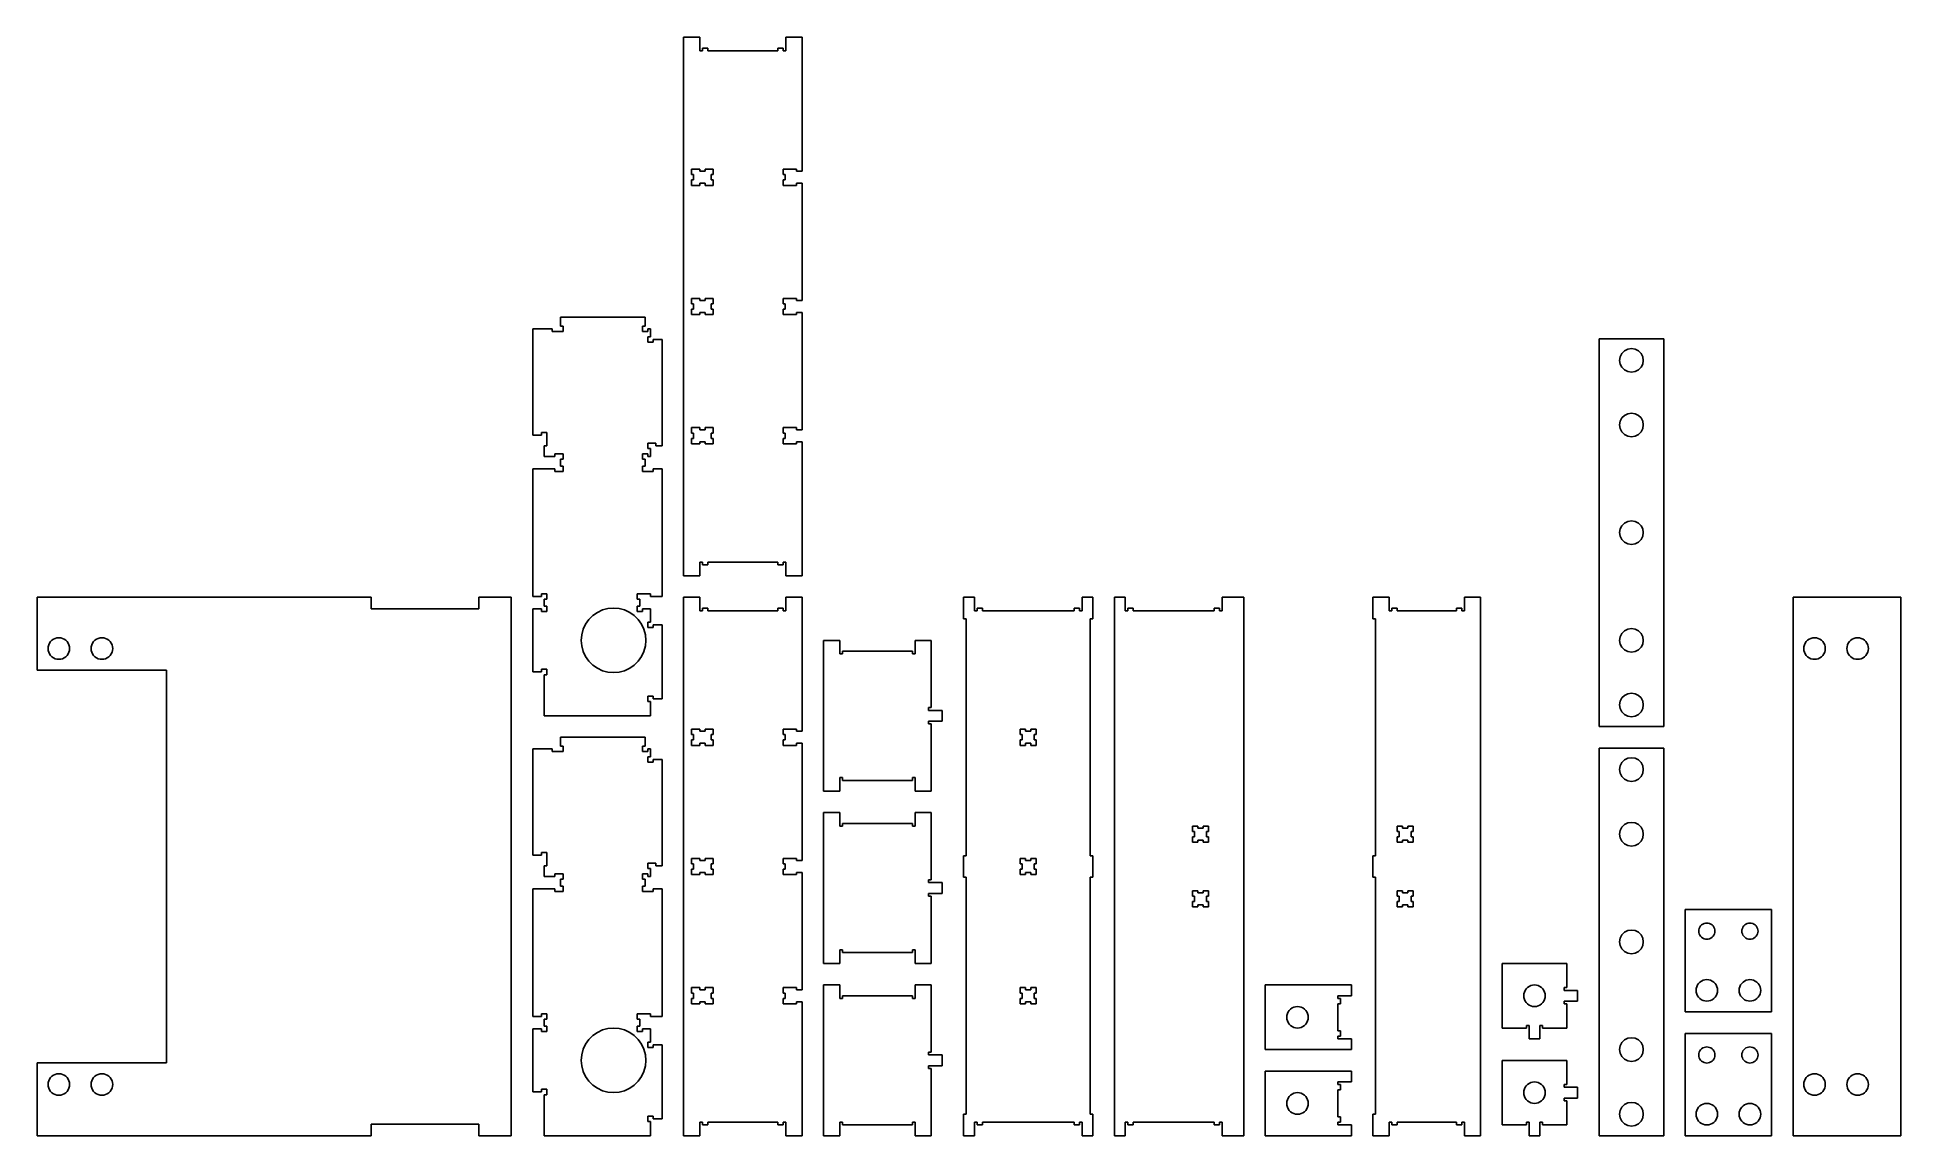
# Model space of a CAD drawing. Header units: metres. Extents: x 0 to 86.5, y 0 to 51.
import ezdxf

# ---------------------------------------------------------------- set-up
doc = ezdxf.new("R2010")
doc.units = ezdxf.units.M

msp = doc.modelspace()

# ---------------------------------------------------------------- linework, layer by layer
for p, q in [((30.75, 51), (30, 51)), ((30, 51), (30, 26)), ((30.75, 50.375), (30.75, 51)), ((30.875, 50.375), (30.75, 50.375)), ((31.125, 50.5), (30.875, 50.5)), ((30.875, 50.5), (30.875, 50.375)), ((31.125, 50.375), (31.125, 50.5)), ((34.375, 50.375), (31.125, 50.375)), ((34.625, 50.5), (34.375, 50.5)), ((34.375, 50.5), (34.375, 50.375)), ((34.625, 50.375), (34.625, 50.5)), ((34.75, 50.375), (34.625, 50.375)), ((35.5, 51), (34.75, 51)), ((34.75, 51), (34.75, 50.375)), ((35.5, 44.7812), (35.5, 51)), ((30.375, 44.625), (30.375, 44.875)), ((30.375, 44.875), (30.75, 44.875)), ((30.4688, 44.625), (30.375, 44.625)), ((30.375, 44.125), (30.375, 44.375)), ((30.375, 44.375), (30.4688, 44.375)), ((30.75, 44.125), (30.375, 44.125)), ((30.4688, 44.375), (30.4688, 44.625)), ((30.75, 44.875), (30.75, 44.7812)), ((30.75, 44.7812), (31, 44.7812)), ((31, 44.2188), (30.75, 44.2188)), ((30.75, 44.2188), (30.75, 44.125)), ((31, 44.7812), (31, 44.875)), ((31, 44.875), (31.375, 44.875)), ((31, 44.125), (31, 44.2188)), ((31.375, 44.125), (31, 44.125)), ((31.375, 44.625), (31.2812, 44.625)), ((31.2812, 44.625), (31.2812, 44.375)), ((31.2812, 44.375), (31.375, 44.375)), ((31.375, 44.875), (31.375, 44.625)), ((31.375, 44.375), (31.375, 44.125)), ((34.625, 44.625), (34.625, 44.875)), ((34.625, 44.875), (35.25, 44.875)), ((34.7188, 44.625), (34.625, 44.625)), ((34.625, 44.125), (34.625, 44.375)), ((34.625, 44.375), (34.7188, 44.375)), ((35.25, 44.125), (34.625, 44.125)), ((34.7188, 44.375), (34.7188, 44.625)), ((35.25, 44.875), (35.25, 44.7812)), ((35.25, 44.7812), (35.5, 44.7812)), ((35.5, 44.2188), (35.25, 44.2188)), ((35.25, 44.2188), (35.25, 44.125)), ((35.5, 38.7812), (35.5, 44.2188)), ((30.375, 38.625), (30.375, 38.875)), ((30.375, 38.875), (30.75, 38.875)), ((30.4688, 38.625), (30.375, 38.625)), ((30.375, 38.125), (30.375, 38.375)), ((30.375, 38.375), (30.4688, 38.375)), ((30.75, 38.125), (30.375, 38.125)), ((30.4688, 38.375), (30.4688, 38.625)), ((30.75, 38.875), (30.75, 38.7812)), ((30.75, 38.7812), (31, 38.7812)), ((31, 38.2188), (30.75, 38.2188)), ((30.75, 38.2188), (30.75, 38.125)), ((31, 38.7812), (31, 38.875)), ((31, 38.875), (31.375, 38.875)), ((31, 38.125), (31, 38.2188)), ((31.375, 38.125), (31, 38.125)), ((31.375, 38.625), (31.2812, 38.625)), ((31.2812, 38.625), (31.2812, 38.375)), ((31.2812, 38.375), (31.375, 38.375)), ((31.375, 38.875), (31.375, 38.625)), ((31.375, 38.375), (31.375, 38.125)), ((34.625, 38.625), (34.625, 38.875)), ((34.625, 38.875), (35.25, 38.875)), ((34.7188, 38.625), (34.625, 38.625)), ((34.625, 38.125), (34.625, 38.375)), ((34.625, 38.375), (34.7188, 38.375)), ((35.25, 38.125), (34.625, 38.125)), ((34.7188, 38.375), (34.7188, 38.625)), ((35.25, 38.875), (35.25, 38.7812)), ((35.25, 38.7812), (35.5, 38.7812)), ((35.5, 38.2188), (35.25, 38.2188)), ((35.25, 38.2188), (35.25, 38.125)), ((35.5, 32.7812), (35.5, 38.2188)), ((23.9062, 37.4688), (23, 37.4688)), ((23, 37.4688), (23, 32.5312)), ((23.9062, 37.3438), (23.9062, 37.4688)), ((24.4062, 37.3438), (23.9062, 37.3438)), ((28.2188, 38), (24.2812, 38)), ((24.2812, 38), (24.2812, 37.5938)), ((24.2812, 37.5938), (24.4062, 37.5938)), ((24.4062, 37.5938), (24.4062, 37.3438)), ((28.0938, 37.3438), (28.0938, 37.5938)), ((28.0938, 37.5938), (28.2188, 37.5938)), ((28.3438, 37.3438), (28.0938, 37.3438)), ((28.2188, 37.5938), (28.2188, 38)), ((28.4688, 37.4688), (28.3438, 37.4688)), ((28.3438, 37.4688), (28.3438, 37.3438)), ((28.4688, 37.0938), (28.4688, 37.4688)), ((28.3438, 36.8438), (28.3438, 37.0938)), ((28.3438, 37.0938), (28.4688, 37.0938)), ((28.5938, 36.8438), (28.3438, 36.8438)), ((29, 36.9688), (28.5938, 36.9688)), ((28.5938, 36.9688), (28.5938, 36.8438)), ((29, 32.0312), (29, 36.9688)), ((75.5, 37), (72.5, 37)), ((72.5, 37), (72.5, 19)), ((73.555, 36.3233), (73.6767, 36.4449)), ((73.6767, 36.4449), (73.83, 36.5231)), ((73.83, 36.5231), (74, 36.55)), ((74, 36.55), (74.17, 36.5231)), ((74.17, 36.5231), (74.3233, 36.4449)), ((74.3233, 36.4449), (74.4449, 36.3233)), ((75.5, 19), (75.5, 37)), ((73.45, 36), (73.4769, 36.17)), ((73.4769, 35.83), (73.45, 36)), ((73.4769, 36.17), (73.555, 36.3233)), ((73.555, 35.6767), (73.4769, 35.83)), ((73.6767, 35.555), (73.555, 35.6767)), ((73.83, 35.4769), (73.6767, 35.555)), ((74, 35.45), (73.83, 35.4769)), ((74.17, 35.4769), (74, 35.45)), ((74.3233, 35.555), (74.17, 35.4769)), ((74.4449, 35.6767), (74.3233, 35.555)), ((74.4449, 36.3233), (74.5231, 36.17)), ((74.5231, 35.83), (74.4449, 35.6767)), ((74.5231, 36.17), (74.55, 36)), ((74.55, 36), (74.5231, 35.83)), ((30.375, 32.625), (30.375, 32.875)), ((30.375, 32.875), (30.75, 32.875)), ((30.75, 32.875), (30.75, 32.7812)), ((31, 32.7812), (31, 32.875)), ((31, 32.875), (31.375, 32.875)), ((31.375, 32.875), (31.375, 32.625)), ((34.625, 32.625), (34.625, 32.875)), ((34.625, 32.875), (35.25, 32.875)), ((35.25, 32.875), (35.25, 32.7812)), ((73.45, 33), (73.4769, 33.17)), ((73.4769, 32.83), (73.45, 33)), ((73.4769, 33.17), (73.555, 33.3233)), ((73.555, 33.3233), (73.6767, 33.4449)), ((73.6767, 33.4449), (73.83, 33.5231)), ((73.83, 33.5231), (74, 33.55)), ((74, 33.55), (74.17, 33.5231)), ((74.17, 33.5231), (74.3233, 33.4449)), ((74.3233, 33.4449), (74.4449, 33.3233)), ((74.4449, 33.3233), (74.5231, 33.17)), ((74.5231, 33.17), (74.55, 33)), ((74.55, 33), (74.5231, 32.83)), ((23, 32.5312), (23.4062, 32.5312)), ((23.4062, 32.5312), (23.4062, 32.6562)), ((23.4062, 32.6562), (23.6562, 32.6562)), ((23.6562, 32.0312), (23.5312, 32.0312)), ((23.5312, 32.0312), (23.5312, 31.5312)), ((23.6562, 32.6562), (23.6562, 32.0312)), ((28.3438, 31.9062), (28.3438, 32.1562)), ((28.3438, 32.1562), (28.7188, 32.1562)), ((28.7188, 32.1562), (28.7188, 32.0312)), ((28.7188, 32.0312), (29, 32.0312)), ((30.4688, 32.625), (30.375, 32.625)), ((30.375, 32.125), (30.375, 32.375)), ((30.375, 32.375), (30.4688, 32.375)), ((30.75, 32.125), (30.375, 32.125)), ((30.4688, 32.375), (30.4688, 32.625)), ((30.75, 32.7812), (31, 32.7812)), ((31, 32.2188), (30.75, 32.2188)), ((30.75, 32.2188), (30.75, 32.125)), ((31, 32.125), (31, 32.2188)), ((31.375, 32.125), (31, 32.125)), ((31.375, 32.625), (31.2812, 32.625)), ((31.2812, 32.625), (31.2812, 32.375)), ((31.2812, 32.375), (31.375, 32.375)), ((31.375, 32.375), (31.375, 32.125)), ((34.7188, 32.625), (34.625, 32.625)), ((34.625, 32.125), (34.625, 32.375)), ((34.625, 32.375), (34.7188, 32.375)), ((35.25, 32.125), (34.625, 32.125)), ((34.7188, 32.375), (34.7188, 32.625)), ((35.25, 32.7812), (35.5, 32.7812)), ((35.5, 32.2188), (35.25, 32.2188)), ((35.25, 32.2188), (35.25, 32.125)), ((35.5, 26), (35.5, 32.2188)), ((73.555, 32.6767), (73.4769, 32.83)), ((73.6767, 32.555), (73.555, 32.6767)), ((73.83, 32.4769), (73.6767, 32.555)), ((74, 32.45), (73.83, 32.4769)), ((74.17, 32.4769), (74, 32.45)), ((74.3233, 32.555), (74.17, 32.4769)), ((74.4449, 32.6767), (74.3233, 32.555)), ((74.5231, 32.83), (74.4449, 32.6767)), ((23.5312, 31.5312), (24.0312, 31.5312)), ((24.0312, 31.5312), (24.0312, 31.6562)), ((24.0312, 31.6562), (24.4062, 31.6562)), ((24.4062, 31.4062), (24.2812, 31.4062)), ((24.2812, 31.4062), (24.2812, 31.0938)), ((24.4062, 31.6562), (24.4062, 31.4062)), ((28.0938, 31.4062), (28.0938, 31.6562)), ((28.0938, 31.6562), (28.3438, 31.6562)), ((28.2188, 31.4062), (28.0938, 31.4062)), ((28.2188, 31.0938), (28.2188, 31.4062)), ((28.4688, 31.9062), (28.3438, 31.9062)), ((28.3438, 31.6562), (28.3438, 31.5312)), ((28.3438, 31.5312), (28.4688, 31.5312)), ((28.4688, 31.5312), (28.4688, 31.9062)), ((24.0312, 30.9688), (23, 30.9688)), ((23, 30.9688), (23, 25.0312)), ((24.0312, 30.8438), (24.0312, 30.9688)), ((24.4062, 30.8438), (24.0312, 30.8438)), ((24.2812, 31.0938), (24.4062, 31.0938)), ((24.4062, 31.0938), (24.4062, 30.8438)), ((28.0938, 30.8438), (28.0938, 31.0938)), ((28.0938, 31.0938), (28.2188, 31.0938)), ((28.5938, 30.8438), (28.0938, 30.8438)), ((29, 30.9688), (28.5938, 30.9688)), ((28.5938, 30.9688), (28.5938, 30.8438)), ((29, 25.0312), (29, 30.9688)), ((73.83, 28.5231), (74, 28.55)), ((74, 28.55), (74.17, 28.5231)), ((73.45, 28), (73.4769, 28.17)), ((73.4769, 27.83), (73.45, 28)), ((73.4769, 28.17), (73.555, 28.3233)), ((73.555, 27.6767), (73.4769, 27.83)), ((73.555, 28.3233), (73.6767, 28.4449)), ((73.6767, 28.4449), (73.83, 28.5231)), ((74.17, 28.5231), (74.3233, 28.4449)), ((74.3233, 28.4449), (74.4449, 28.3233)), ((74.4449, 28.3233), (74.5231, 28.17)), ((74.5231, 27.83), (74.4449, 27.6767)), ((74.5231, 28.17), (74.55, 28)), ((74.55, 28), (74.5231, 27.83)), ((73.6767, 27.555), (73.555, 27.6767)), ((73.83, 27.4769), (73.6767, 27.555)), ((74, 27.45), (73.83, 27.4769)), ((74.17, 27.4769), (74, 27.45)), ((74.3233, 27.555), (74.17, 27.4769)), ((74.4449, 27.6767), (74.3233, 27.555)), ((30, 26), (30.75, 26)), ((30.75, 26.625), (30.875, 26.625)), ((30.75, 26), (30.75, 26.625)), ((30.875, 26.625), (30.875, 26.5)), ((30.875, 26.5), (31.125, 26.5)), ((31.125, 26.5), (31.125, 26.625)), ((31.125, 26.625), (34.375, 26.625)), ((34.375, 26.625), (34.375, 26.5)), ((34.375, 26.5), (34.625, 26.5)), ((34.625, 26.5), (34.625, 26.625)), ((34.625, 26.625), (34.75, 26.625)), ((34.75, 26.625), (34.75, 26)), ((34.75, 26), (35.5, 26)), ((23.4062, 25.0312), (23.4062, 25.1562)), ((23.4062, 25.1562), (23.6562, 25.1562)), ((23.6562, 25.1562), (23.6562, 24.9062)), ((27.8438, 24.9062), (27.8438, 25.1562)), ((27.8438, 25.1562), (28.4688, 25.1562)), ((28.4688, 25.1562), (28.4688, 25.0312)), ((15.5, 25), (0, 25)), ((0, 25), (0, 21.6192)), ((15.5, 24.4688), (15.5, 25)), ((20.5, 24.4688), (15.5, 24.4688)), ((22, 25), (20.5, 25)), ((20.5, 25), (20.5, 24.4688)), ((22, 0), (22, 25)), ((23, 25.0312), (23.4062, 25.0312)), ((23.4062, 24.4688), (23, 24.4688)), ((23, 24.4688), (23, 21.5312)), ((23.4062, 24.3438), (23.4062, 24.4688)), ((23.6562, 24.3438), (23.4062, 24.3438)), ((23.6562, 24.9062), (23.5312, 24.9062)), ((23.5312, 24.9062), (23.5312, 24.5938)), ((23.5312, 24.5938), (23.6562, 24.5938)), ((23.6562, 24.5938), (23.6562, 24.3438)), ((25.7858, 24.1491), (26, 24.299)), ((26, 24.299), (26.237, 24.4095)), ((26.237, 24.4095), (26.4895, 24.4772)), ((26.4895, 24.4772), (26.75, 24.5)), ((26.75, 24.5), (27.0105, 24.4772)), ((27.0105, 24.4772), (27.263, 24.4095)), ((27.263, 24.4095), (27.5, 24.299)), ((27.5, 24.299), (27.7142, 24.1491)), ((27.9688, 24.9062), (27.8438, 24.9062)), ((27.8438, 24.3438), (27.8438, 24.5938)), ((27.8438, 24.5938), (27.9688, 24.5938)), ((28.0938, 24.3438), (27.8438, 24.3438)), ((27.9688, 24.5938), (27.9688, 24.9062)), ((28.4688, 24.4688), (28.0938, 24.4688)), ((28.0938, 24.4688), (28.0938, 24.3438)), ((28.4688, 25.0312), (29, 25.0312)), ((28.4688, 23.8438), (28.4688, 24.4688)), ((30.75, 25), (30, 25)), ((30, 25), (30, 0)), ((30.75, 24.375), (30.75, 25)), ((30.875, 24.375), (30.75, 24.375)), ((31.125, 24.5), (30.875, 24.5)), ((30.875, 24.5), (30.875, 24.375)), ((31.125, 24.375), (31.125, 24.5)), ((34.375, 24.375), (31.125, 24.375)), ((34.625, 24.5), (34.375, 24.5)), ((34.375, 24.5), (34.375, 24.375)), ((34.625, 24.375), (34.625, 24.5)), ((34.75, 24.375), (34.625, 24.375)), ((35.5, 25), (34.75, 25)), ((34.75, 25), (34.75, 24.375)), ((35.5, 18.7812), (35.5, 25)), ((43.5, 25), (43, 25)), ((43, 25), (43, 24)), ((43.5, 24.375), (43.5, 25)), ((43.625, 24.375), (43.5, 24.375)), ((43.875, 24.5), (43.625, 24.5)), ((43.625, 24.5), (43.625, 24.375)), ((43.875, 24.375), (43.875, 24.5)), ((48.125, 24.375), (43.875, 24.375)), ((48.375, 24.5), (48.125, 24.5)), ((48.125, 24.5), (48.125, 24.375)), ((48.375, 24.375), (48.375, 24.5)), ((48.5, 24.375), (48.375, 24.375)), ((49, 25), (48.5, 25)), ((48.5, 25), (48.5, 24.375)), ((49, 24), (49, 25)), ((50.5, 25), (50, 25)), ((50, 25), (50, 0)), ((50.5, 24.375), (50.5, 25)), ((50.625, 24.375), (50.5, 24.375)), ((50.875, 24.5), (50.625, 24.5)), ((50.625, 24.5), (50.625, 24.375)), ((50.875, 24.375), (50.875, 24.5)), ((54.625, 24.375), (50.875, 24.375)), ((54.875, 24.5), (54.625, 24.5)), ((54.625, 24.5), (54.625, 24.375)), ((54.875, 24.375), (54.875, 24.5)), ((55, 24.375), (54.875, 24.375)), ((56, 25), (55, 25)), ((55, 25), (55, 24.375)), ((56, 0), (56, 25)), ((62.75, 25), (62, 25)), ((62, 25), (62, 24)), ((62.75, 24.375), (62.75, 25)), ((62.875, 24.375), (62.75, 24.375)), ((63.125, 24.5), (62.875, 24.5)), ((62.875, 24.5), (62.875, 24.375)), ((63.125, 24.375), (63.125, 24.5)), ((65.875, 24.375), (63.125, 24.375)), ((66.125, 24.5), (65.875, 24.5)), ((65.875, 24.5), (65.875, 24.375)), ((66.125, 24.375), (66.125, 24.5)), ((66.25, 24.375), (66.125, 24.375)), ((67, 25), (66.25, 25)), ((66.25, 25), (66.25, 24.375)), ((67, 0), (67, 25)), ((86.5, 25), (81.5, 25)), ((81.5, 25), (81.5, 0)), ((86.5, 0), (86.5, 25)), ((25.2728, 23.2605), (25.3405, 23.513)), ((25.3405, 23.513), (25.451, 23.75)), ((25.451, 23.75), (25.6009, 23.9642)), ((25.6009, 23.9642), (25.7858, 24.1491)), ((27.7142, 24.1491), (27.8991, 23.9642)), ((27.8991, 23.9642), (28.049, 23.75)), ((28.049, 23.75), (28.1595, 23.513)), ((28.1595, 23.513), (28.2272, 23.2605)), ((28.3438, 23.5938), (28.3438, 23.8438)), ((28.3438, 23.8438), (28.4688, 23.8438)), ((28.5938, 23.5938), (28.3438, 23.5938)), ((29, 23.7188), (28.5938, 23.7188)), ((28.5938, 23.7188), (28.5938, 23.5938)), ((29, 20.2812), (29, 23.7188)), ((43, 24), (43.125, 24)), ((43.125, 24), (43.125, 13)), ((48.875, 13), (48.875, 24)), ((48.875, 24), (49, 24)), ((62, 24), (62.125, 24)), ((62.125, 24), (62.125, 13)), ((73.555, 23.3233), (73.6767, 23.4449)), ((73.6767, 23.4449), (73.83, 23.5231)), ((73.83, 23.5231), (74, 23.55)), ((74, 23.55), (74.17, 23.5231)), ((74.17, 23.5231), (74.3233, 23.4449)), ((74.3233, 23.4449), (74.4449, 23.3233)), ((0.5, 22.6192), (0.50758, 22.706)), ((0.50758, 22.5324), (0.5, 22.6192)), ((0.50758, 22.706), (0.53015, 22.7902)), ((0.53015, 22.4482), (0.50758, 22.5324)), ((0.53015, 22.7902), (0.56699, 22.8692)), ((0.56699, 22.8692), (0.61697, 22.9406)), ((0.61697, 22.9406), (0.6786, 23.0022)), ((0.6786, 23.0022), (0.75, 23.0522)), ((0.75, 23.0522), (0.82898, 23.089)), ((0.82898, 23.089), (0.91316, 23.1116)), ((0.91316, 23.1116), (1, 23.1192)), ((1, 23.1192), (1.08682, 23.1116)), ((1.08682, 23.1116), (1.17101, 23.089)), ((1.17101, 23.089), (1.25, 23.0522)), ((1.25, 23.0522), (1.32138, 23.0022)), ((1.32138, 23.0022), (1.38301, 22.9406)), ((1.38301, 22.9406), (1.433, 22.8692)), ((1.433, 22.8692), (1.46983, 22.7902)), ((1.46983, 22.7902), (1.4924, 22.706)), ((1.4924, 22.5324), (1.46983, 22.4482)), ((1.4924, 22.706), (1.5, 22.6192)), ((1.5, 22.6192), (1.4924, 22.5324)), ((2.5, 22.6192), (2.50758, 22.706)), ((2.50758, 22.5324), (2.5, 22.6192)), ((2.50758, 22.706), (2.53015, 22.7902)), ((2.53015, 22.4482), (2.50758, 22.5324)), ((2.53015, 22.7902), (2.56699, 22.8692)), ((2.56699, 22.8692), (2.61697, 22.9406)), ((2.61697, 22.9406), (2.6786, 23.0022)), ((2.6786, 23.0022), (2.75, 23.0522)), ((2.75, 23.0522), (2.82898, 23.089)), ((2.82898, 23.089), (2.91316, 23.1116)), ((2.91316, 23.1116), (3, 23.1192)), ((3, 23.1192), (3.08682, 23.1116)), ((3.08682, 23.1116), (3.17101, 23.089)), ((3.17101, 23.089), (3.25, 23.0522)), ((3.25, 23.0522), (3.32138, 23.0022)), ((3.32138, 23.0022), (3.38301, 22.9406)), ((3.38301, 22.9406), (3.433, 22.8692)), ((3.433, 22.8692), (3.46983, 22.7902)), ((3.46983, 22.7902), (3.4924, 22.706)), ((3.4924, 22.5324), (3.46983, 22.4482)), ((3.4924, 22.706), (3.5, 22.6192)), ((3.5, 22.6192), (3.4924, 22.5324)), ((25.25, 23), (25.2728, 23.2605)), ((25.2728, 22.7395), (25.25, 23)), ((25.3405, 22.487), (25.2728, 22.7395)), ((28.2272, 22.7395), (28.1595, 22.487)), ((28.2272, 23.2605), (28.25, 23)), ((28.25, 23), (28.2272, 22.7395)), ((37.25, 23), (36.5, 23)), ((36.5, 23), (36.5, 16)), ((37.25, 22.375), (37.25, 23)), ((40.625, 22.5), (37.375, 22.5)), ((37.375, 22.5), (37.375, 22.375)), ((40.625, 22.375), (40.625, 22.5)), ((41.5, 23), (40.75, 23)), ((40.75, 23), (40.75, 22.375)), ((41.5, 19.875), (41.5, 23)), ((73.45, 23), (73.4769, 23.17)), ((73.4769, 22.83), (73.45, 23)), ((73.4769, 23.17), (73.555, 23.3233)), ((73.555, 22.6767), (73.4769, 22.83)), ((73.6767, 22.555), (73.555, 22.6767)), ((73.83, 22.4769), (73.6767, 22.555)), ((74.3233, 22.555), (74.17, 22.4769)), ((74.4449, 22.6767), (74.3233, 22.555)), ((74.4449, 23.3233), (74.5231, 23.17)), ((74.5231, 22.83), (74.4449, 22.6767)), ((74.5231, 23.17), (74.55, 23)), ((74.55, 23), (74.5231, 22.83)), ((82, 22.6192), (82.0076, 22.706)), ((82.0076, 22.5324), (82, 22.6192)), ((82.0076, 22.706), (82.0302, 22.7902)), ((82.0302, 22.4482), (82.0076, 22.5324)), ((82.0302, 22.7902), (82.067, 22.8692)), ((82.067, 22.8692), (82.117, 22.9406)), ((82.117, 22.9406), (82.1786, 23.0022)), ((82.1786, 23.0022), (82.25, 23.0522)), ((82.25, 23.0522), (82.329, 23.089)), ((82.329, 23.089), (82.4132, 23.1116)), ((82.4132, 23.1116), (82.5, 23.1192)), ((82.5, 23.1192), (82.5868, 23.1116)), ((82.5868, 23.1116), (82.671, 23.089)), ((82.671, 23.089), (82.75, 23.0522)), ((82.75, 23.0522), (82.8214, 23.0022)), ((82.8214, 23.0022), (82.883, 22.9406)), ((82.883, 22.9406), (82.933, 22.8692)), ((82.933, 22.8692), (82.9698, 22.7902)), ((82.9698, 22.7902), (82.9924, 22.706)), ((82.9924, 22.5324), (82.9698, 22.4482)), ((82.9924, 22.706), (83, 22.6192)), ((83, 22.6192), (82.9924, 22.5324)), ((84, 22.6192), (84.0076, 22.706)), ((84.0076, 22.5324), (84, 22.6192)), ((84.0076, 22.706), (84.0302, 22.7902)), ((84.0302, 22.4482), (84.0076, 22.5324)), ((84.0302, 22.7902), (84.067, 22.8692)), ((84.067, 22.8692), (84.117, 22.9406)), ((84.117, 22.9406), (84.1786, 23.0022)), ((84.1786, 23.0022), (84.25, 23.0522)), ((84.25, 23.0522), (84.329, 23.089)), ((84.329, 23.089), (84.4132, 23.1116)), ((84.4132, 23.1116), (84.5, 23.1192)), ((84.5, 23.1192), (84.5868, 23.1116)), ((84.5868, 23.1116), (84.671, 23.089)), ((84.671, 23.089), (84.75, 23.0522)), ((84.75, 23.0522), (84.8214, 23.0022)), ((84.8214, 23.0022), (84.883, 22.9406)), ((84.883, 22.9406), (84.933, 22.8692)), ((84.933, 22.8692), (84.9698, 22.7902)), ((84.9698, 22.7902), (84.9924, 22.706)), ((84.9924, 22.5324), (84.9698, 22.4482)), ((84.9924, 22.706), (85, 22.6192)), ((85, 22.6192), (84.9924, 22.5324)), ((0.56699, 22.3692), (0.53015, 22.4482)), ((0.61697, 22.2978), (0.56699, 22.3692)), ((0.6786, 22.2362), (0.61697, 22.2978)), ((0.75, 22.1862), (0.6786, 22.2362)), ((0.82898, 22.1494), (0.75, 22.1862)), ((0.91316, 22.1268), (0.82898, 22.1494)), ((1, 22.1192), (0.91316, 22.1268)), ((1.08682, 22.1268), (1, 22.1192)), ((1.17101, 22.1494), (1.08682, 22.1268)), ((1.25, 22.1862), (1.17101, 22.1494)), ((1.32138, 22.2362), (1.25, 22.1862)), ((1.38301, 22.2978), (1.32138, 22.2362)), ((1.433, 22.3692), (1.38301, 22.2978)), ((1.46983, 22.4482), (1.433, 22.3692)), ((2.56699, 22.3692), (2.53015, 22.4482)), ((2.61697, 22.2978), (2.56699, 22.3692)), ((2.6786, 22.2362), (2.61697, 22.2978)), ((2.75, 22.1862), (2.6786, 22.2362)), ((2.82898, 22.1494), (2.75, 22.1862)), ((2.91316, 22.1268), (2.82898, 22.1494)), ((3, 22.1192), (2.91316, 22.1268)), ((3.08682, 22.1268), (3, 22.1192)), ((3.17101, 22.1494), (3.08682, 22.1268)), ((3.25, 22.1862), (3.17101, 22.1494)), ((3.32138, 22.2362), (3.25, 22.1862)), ((3.38301, 22.2978), (3.32138, 22.2362)), ((3.433, 22.3692), (3.38301, 22.2978)), ((3.46983, 22.4482), (3.433, 22.3692)), ((23.4062, 21.5312), (23.4062, 21.6562)), ((23.4062, 21.6562), (23.6562, 21.6562)), ((23.6562, 21.6562), (23.6562, 21.4062)), ((25.451, 22.25), (25.3405, 22.487)), ((25.6009, 22.0358), (25.451, 22.25)), ((25.7858, 21.8509), (25.6009, 22.0358)), ((26, 21.701), (25.7858, 21.8509)), ((26.237, 21.5905), (26, 21.701)), ((27.5, 21.701), (27.263, 21.5905)), ((27.7142, 21.8509), (27.5, 21.701)), ((27.8991, 22.0358), (27.7142, 21.8509)), ((28.049, 22.25), (27.8991, 22.0358)), ((28.1595, 22.487), (28.049, 22.25)), ((37.375, 22.375), (37.25, 22.375)), ((40.75, 22.375), (40.625, 22.375)), ((74, 22.45), (73.83, 22.4769)), ((74.17, 22.4769), (74, 22.45)), ((82.067, 22.3692), (82.0302, 22.4482)), ((82.117, 22.2978), (82.067, 22.3692)), ((82.1786, 22.2362), (82.117, 22.2978)), ((82.25, 22.1862), (82.1786, 22.2362)), ((82.329, 22.1494), (82.25, 22.1862)), ((82.4132, 22.1268), (82.329, 22.1494)), ((82.5, 22.1192), (82.4132, 22.1268)), ((82.5868, 22.1268), (82.5, 22.1192)), ((82.671, 22.1494), (82.5868, 22.1268)), ((82.75, 22.1862), (82.671, 22.1494)), ((82.8214, 22.2362), (82.75, 22.1862)), ((82.883, 22.2978), (82.8214, 22.2362)), ((82.933, 22.3692), (82.883, 22.2978)), ((82.9698, 22.4482), (82.933, 22.3692)), ((84.067, 22.3692), (84.0302, 22.4482)), ((84.117, 22.2978), (84.067, 22.3692)), ((84.1786, 22.2362), (84.117, 22.2978)), ((84.25, 22.1862), (84.1786, 22.2362)), ((84.329, 22.1494), (84.25, 22.1862)), ((84.4132, 22.1268), (84.329, 22.1494)), ((84.5, 22.1192), (84.4132, 22.1268)), ((84.5868, 22.1268), (84.5, 22.1192)), ((84.671, 22.1494), (84.5868, 22.1268)), ((84.75, 22.1862), (84.671, 22.1494)), ((84.8214, 22.2362), (84.75, 22.1862)), ((84.883, 22.2978), (84.8214, 22.2362)), ((84.933, 22.3692), (84.883, 22.2978)), ((84.9698, 22.4482), (84.933, 22.3692)), ((0, 21.6192), (6, 21.6192)), ((6, 21.6192), (6, 3.3808)), ((23, 21.5312), (23.4062, 21.5312)), ((23.6562, 21.4062), (23.5312, 21.4062)), ((23.5312, 21.4062), (23.5312, 19.5)), ((26.4895, 21.5228), (26.237, 21.5905)), ((26.75, 21.5), (26.4895, 21.5228)), ((27.0105, 21.5228), (26.75, 21.5)), ((27.263, 21.5905), (27.0105, 21.5228)), ((28.3438, 20.1562), (28.3438, 20.4062)), ((28.3438, 20.4062), (28.5938, 20.4062)), ((28.4688, 20.1562), (28.3438, 20.1562)), ((28.4688, 19.5), (28.4688, 20.1562)), ((28.5938, 20.4062), (28.5938, 20.2812)), ((28.5938, 20.2812), (29, 20.2812)), ((73.45, 20), (73.4769, 20.17)), ((73.4769, 19.83), (73.45, 20)), ((73.4769, 20.17), (73.555, 20.3233)), ((73.555, 20.3233), (73.6767, 20.4449)), ((73.6767, 20.4449), (73.83, 20.5231)), ((73.83, 20.5231), (74, 20.55)), ((74, 20.55), (74.17, 20.5231)), ((74.17, 20.5231), (74.3233, 20.4449)), ((74.3233, 20.4449), (74.4449, 20.3233)), ((74.4449, 20.3233), (74.5231, 20.17)), ((74.5231, 20.17), (74.55, 20)), ((74.55, 20), (74.5231, 19.83)), ((23.5312, 19.5), (28.4688, 19.5)), ((41.375, 19.75), (41.375, 19.875)), ((41.375, 19.875), (41.5, 19.875)), ((42, 19.75), (41.375, 19.75)), ((41.375, 19.125), (41.375, 19.25)), ((41.375, 19.25), (42, 19.25)), ((41.5, 19.125), (41.375, 19.125)), ((41.5, 16), (41.5, 19.125)), ((42, 19.25), (42, 19.75)), ((73.555, 19.6767), (73.4769, 19.83)), ((73.6767, 19.555), (73.555, 19.6767)), ((73.83, 19.4769), (73.6767, 19.555)), ((74, 19.45), (73.83, 19.4769)), ((74.17, 19.4769), (74, 19.45)), ((74.3233, 19.555), (74.17, 19.4769)), ((74.4449, 19.6767), (74.3233, 19.555)), ((74.5231, 19.83), (74.4449, 19.6767)), ((28.2188, 18.5), (24.2812, 18.5)), ((24.2812, 18.5), (24.2812, 18.0938)), ((28.2188, 18.0938), (28.2188, 18.5)), ((30.375, 18.625), (30.375, 18.875)), ((30.375, 18.875), (30.75, 18.875)), ((30.4688, 18.625), (30.375, 18.625)), ((30.375, 18.125), (30.375, 18.375)), ((30.375, 18.375), (30.4688, 18.375)), ((30.4688, 18.375), (30.4688, 18.625)), ((30.75, 18.875), (30.75, 18.7812)), ((30.75, 18.7812), (31, 18.7812)), ((31, 18.2188), (30.75, 18.2188)), ((30.75, 18.2188), (30.75, 18.125)), ((31, 18.7812), (31, 18.875)), ((31, 18.875), (31.375, 18.875)), ((31, 18.125), (31, 18.2188)), ((31.375, 18.625), (31.2812, 18.625)), ((31.2812, 18.625), (31.2812, 18.375)), ((31.2812, 18.375), (31.375, 18.375)), ((31.375, 18.875), (31.375, 18.625)), ((31.375, 18.375), (31.375, 18.125)), ((34.625, 18.625), (34.625, 18.875)), ((34.625, 18.875), (35.25, 18.875)), ((34.7188, 18.625), (34.625, 18.625)), ((34.625, 18.125), (34.625, 18.375)), ((34.625, 18.375), (34.7188, 18.375)), ((34.7188, 18.375), (34.7188, 18.625)), ((35.25, 18.875), (35.25, 18.7812)), ((35.25, 18.7812), (35.5, 18.7812)), ((35.5, 18.2188), (35.25, 18.2188)), ((35.25, 18.2188), (35.25, 18.125)), ((35.5, 12.7812), (35.5, 18.2188)), ((45.625, 18.625), (45.625, 18.875)), ((45.625, 18.875), (45.875, 18.875)), ((45.7188, 18.625), (45.625, 18.625)), ((45.625, 18.125), (45.625, 18.375)), ((45.625, 18.375), (45.7188, 18.375)), ((45.7188, 18.375), (45.7188, 18.625)), ((45.875, 18.875), (45.875, 18.7812)), ((45.875, 18.7812), (46.125, 18.7812)), ((46.125, 18.2188), (45.875, 18.2188)), ((45.875, 18.2188), (45.875, 18.125)), ((46.125, 18.7812), (46.125, 18.875)), ((46.125, 18.875), (46.375, 18.875)), ((46.125, 18.125), (46.125, 18.2188)), ((46.375, 18.625), (46.2812, 18.625)), ((46.2812, 18.625), (46.2812, 18.375)), ((46.2812, 18.375), (46.375, 18.375)), ((46.375, 18.875), (46.375, 18.625)), ((46.375, 18.375), (46.375, 18.125)), ((72.5, 19), (75.5, 19)), ((23.9062, 17.9688), (23, 17.9688)), ((23, 17.9688), (23, 13.0312)), ((23.9062, 17.8438), (23.9062, 17.9688)), ((24.4062, 17.8438), (23.9062, 17.8438)), ((24.2812, 18.0938), (24.4062, 18.0938)), ((24.4062, 18.0938), (24.4062, 17.8438)), ((28.0938, 17.8438), (28.0938, 18.0938)), ((28.0938, 18.0938), (28.2188, 18.0938)), ((28.3438, 17.8438), (28.0938, 17.8438)), ((28.4688, 17.9688), (28.3438, 17.9688)), ((28.3438, 17.9688), (28.3438, 17.8438)), ((28.3438, 17.3438), (28.3438, 17.5938)), ((28.3438, 17.5938), (28.4688, 17.5938)), ((28.5938, 17.3438), (28.3438, 17.3438)), ((28.4688, 17.5938), (28.4688, 17.9688)), ((29, 17.4688), (28.5938, 17.4688)), ((28.5938, 17.4688), (28.5938, 17.3438)), ((29, 12.5312), (29, 17.4688)), ((30.75, 18.125), (30.375, 18.125)), ((31.375, 18.125), (31, 18.125)), ((35.25, 18.125), (34.625, 18.125)), ((45.875, 18.125), (45.625, 18.125)), ((46.375, 18.125), (46.125, 18.125)), ((75.5, 18), (72.5, 18)), ((72.5, 18), (72.5, 0)), ((73.4769, 17.17), (73.555, 17.3233)), ((73.555, 17.3233), (73.6767, 17.4449)), ((73.6767, 17.4449), (73.83, 17.5231)), ((73.83, 17.5231), (74, 17.55)), ((74, 17.55), (74.17, 17.5231)), ((74.17, 17.5231), (74.3233, 17.4449)), ((74.3233, 17.4449), (74.4449, 17.3233)), ((74.4449, 17.3233), (74.5231, 17.17)), ((75.5, 0), (75.5, 18)), ((37.25, 16.625), (37.375, 16.625)), ((37.25, 16), (37.25, 16.625)), ((37.375, 16.625), (37.375, 16.5)), ((37.375, 16.5), (40.625, 16.5)), ((40.625, 16.5), (40.625, 16.625)), ((40.625, 16.625), (40.75, 16.625)), ((40.75, 16.625), (40.75, 16)), ((73.45, 17), (73.4769, 17.17)), ((73.4769, 16.83), (73.45, 17)), ((73.555, 16.6767), (73.4769, 16.83)), ((73.6767, 16.555), (73.555, 16.6767)), ((73.83, 16.4769), (73.6767, 16.555)), ((74, 16.45), (73.83, 16.4769)), ((74.17, 16.4769), (74, 16.45)), ((74.3233, 16.555), (74.17, 16.4769)), ((74.4449, 16.6767), (74.3233, 16.555)), ((74.5231, 16.83), (74.4449, 16.6767)), ((74.5231, 17.17), (74.55, 17)), ((74.55, 17), (74.5231, 16.83)), ((36.5, 16), (37.25, 16)), ((40.75, 16), (41.5, 16)), ((37.25, 15), (36.5, 15)), ((36.5, 15), (36.5, 8)), ((37.25, 14.375), (37.25, 15)), ((41.5, 15), (40.75, 15)), ((40.75, 15), (40.75, 14.375)), ((41.5, 11.875), (41.5, 15)), ((37.375, 14.375), (37.25, 14.375)), ((40.625, 14.5), (37.375, 14.5)), ((37.375, 14.5), (37.375, 14.375)), ((40.625, 14.375), (40.625, 14.5)), ((40.75, 14.375), (40.625, 14.375)), ((53.625, 14.125), (53.625, 14.375)), ((53.625, 14.375), (53.875, 14.375)), ((53.7188, 14.125), (53.625, 14.125)), ((53.625, 13.625), (53.625, 13.875)), ((53.625, 13.875), (53.7188, 13.875)), ((53.7188, 13.875), (53.7188, 14.125)), ((53.875, 14.375), (53.875, 14.2812)), ((53.875, 14.2812), (54.125, 14.2812)), ((54.125, 14.2812), (54.125, 14.375)), ((54.125, 14.375), (54.375, 14.375)), ((54.375, 14.125), (54.2812, 14.125)), ((54.2812, 14.125), (54.2812, 13.875)), ((54.2812, 13.875), (54.375, 13.875)), ((54.375, 14.375), (54.375, 14.125)), ((54.375, 13.875), (54.375, 13.625)), ((63.125, 14.125), (63.125, 14.375)), ((63.125, 14.375), (63.375, 14.375)), ((63.2188, 14.125), (63.125, 14.125)), ((63.125, 13.625), (63.125, 13.875)), ((63.125, 13.875), (63.2188, 13.875)), ((63.2188, 13.875), (63.2188, 14.125)), ((63.375, 14.375), (63.375, 14.2812)), ((63.375, 14.2812), (63.625, 14.2812)), ((63.625, 14.2812), (63.625, 14.375)), ((63.625, 14.375), (63.875, 14.375)), ((63.875, 14.125), (63.7812, 14.125)), ((63.7812, 14.125), (63.7812, 13.875)), ((63.7812, 13.875), (63.875, 13.875)), ((63.875, 14.375), (63.875, 14.125)), ((63.875, 13.875), (63.875, 13.625)), ((73.45, 14), (73.4769, 14.17)), ((73.4769, 13.83), (73.45, 14)), ((73.4769, 14.17), (73.555, 14.3233)), ((73.555, 14.3233), (73.6767, 14.4449)), ((73.6767, 14.4449), (73.83, 14.5231)), ((73.83, 14.5231), (74, 14.55)), ((74, 14.55), (74.17, 14.5231)), ((74.17, 14.5231), (74.3233, 14.4449)), ((74.3233, 14.4449), (74.4449, 14.3233)), ((74.4449, 14.3233), (74.5231, 14.17)), ((74.5231, 14.17), (74.55, 14)), ((74.55, 14), (74.5231, 13.83)), ((23, 13.0312), (23.4062, 13.0312)), ((23.4062, 13.0312), (23.4062, 13.1562)), ((23.4062, 13.1562), (23.6562, 13.1562)), ((23.6562, 13.1562), (23.6562, 12.5312)), ((43.125, 13), (43, 13)), ((43, 13), (43, 12)), ((49, 13), (48.875, 13)), ((49, 12), (49, 13)), ((53.875, 13.625), (53.625, 13.625)), ((54.125, 13.7188), (53.875, 13.7188)), ((53.875, 13.7188), (53.875, 13.625)), ((54.125, 13.625), (54.125, 13.7188)), ((54.375, 13.625), (54.125, 13.625)), ((62.125, 13), (62, 13)), ((62, 13), (62, 12)), ((63.375, 13.625), (63.125, 13.625)), ((63.625, 13.7188), (63.375, 13.7188)), ((63.375, 13.7188), (63.375, 13.625)), ((63.625, 13.625), (63.625, 13.7188)), ((63.875, 13.625), (63.625, 13.625)), ((73.555, 13.6767), (73.4769, 13.83)), ((73.6767, 13.555), (73.555, 13.6767)), ((73.83, 13.4769), (73.6767, 13.555)), ((74, 13.45), (73.83, 13.4769)), ((74.17, 13.4769), (74, 13.45)), ((74.3233, 13.555), (74.17, 13.4769)), ((74.4449, 13.6767), (74.3233, 13.555)), ((74.5231, 13.83), (74.4449, 13.6767)), ((23.6562, 12.5312), (23.5312, 12.5312)), ((23.5312, 12.5312), (23.5312, 12.0312)), ((24.0312, 12.0312), (24.0312, 12.1562)), ((24.0312, 12.1562), (24.4062, 12.1562)), ((24.4062, 12.1562), (24.4062, 11.9062)), ((28.0938, 11.9062), (28.0938, 12.1562)), ((28.0938, 12.1562), (28.3438, 12.1562)), ((28.3438, 12.4062), (28.3438, 12.6562)), ((28.3438, 12.6562), (28.7188, 12.6562)), ((28.4688, 12.4062), (28.3438, 12.4062)), ((28.3438, 12.1562), (28.3438, 12.0312)), ((28.4688, 12.0312), (28.4688, 12.4062)), ((28.7188, 12.6562), (28.7188, 12.5312)), ((28.7188, 12.5312), (29, 12.5312)), ((30.375, 12.625), (30.375, 12.875)), ((30.375, 12.875), (30.75, 12.875)), ((30.4688, 12.625), (30.375, 12.625)), ((30.375, 12.125), (30.375, 12.375)), ((30.375, 12.375), (30.4688, 12.375)), ((30.75, 12.125), (30.375, 12.125)), ((30.4688, 12.375), (30.4688, 12.625)), ((30.75, 12.875), (30.75, 12.7812)), ((30.75, 12.7812), (31, 12.7812)), ((31, 12.2188), (30.75, 12.2188)), ((30.75, 12.2188), (30.75, 12.125)), ((31, 12.7812), (31, 12.875)), ((31, 12.875), (31.375, 12.875)), ((31, 12.125), (31, 12.2188)), ((31.375, 12.125), (31, 12.125)), ((31.375, 12.625), (31.2812, 12.625)), ((31.2812, 12.625), (31.2812, 12.375)), ((31.2812, 12.375), (31.375, 12.375)), ((31.375, 12.875), (31.375, 12.625)), ((31.375, 12.375), (31.375, 12.125)), ((34.625, 12.625), (34.625, 12.875)), ((34.625, 12.875), (35.25, 12.875)), ((34.7188, 12.625), (34.625, 12.625)), ((34.625, 12.125), (34.625, 12.375)), ((34.625, 12.375), (34.7188, 12.375)), ((35.25, 12.125), (34.625, 12.125)), ((34.7188, 12.375), (34.7188, 12.625)), ((35.25, 12.875), (35.25, 12.7812)), ((35.25, 12.7812), (35.5, 12.7812)), ((35.5, 12.2188), (35.25, 12.2188)), ((35.25, 12.2188), (35.25, 12.125)), ((35.5, 6.78125), (35.5, 12.2188)), ((45.625, 12.625), (45.625, 12.875)), ((45.625, 12.875), (45.875, 12.875)), ((45.7188, 12.625), (45.625, 12.625)), ((45.625, 12.125), (45.625, 12.375)), ((45.625, 12.375), (45.7188, 12.375)), ((45.875, 12.125), (45.625, 12.125)), ((45.7188, 12.375), (45.7188, 12.625)), ((45.875, 12.875), (45.875, 12.7812)), ((45.875, 12.7812), (46.125, 12.7812)), ((46.125, 12.2188), (45.875, 12.2188)), ((45.875, 12.2188), (45.875, 12.125)), ((46.125, 12.7812), (46.125, 12.875)), ((46.125, 12.875), (46.375, 12.875)), ((46.125, 12.125), (46.125, 12.2188)), ((46.375, 12.125), (46.125, 12.125)), ((46.375, 12.625), (46.2812, 12.625)), ((46.2812, 12.625), (46.2812, 12.375)), ((46.2812, 12.375), (46.375, 12.375)), ((46.375, 12.875), (46.375, 12.625)), ((46.375, 12.375), (46.375, 12.125)), ((24.0312, 11.4688), (23, 11.4688)), ((23, 11.4688), (23, 5.53125)), ((23.5312, 12.0312), (24.0312, 12.0312)), ((24.0312, 11.3438), (24.0312, 11.4688)), ((24.4062, 11.3438), (24.0312, 11.3438)), ((24.4062, 11.9062), (24.2812, 11.9062)), ((24.2812, 11.9062), (24.2812, 11.5938)), ((24.2812, 11.5938), (24.4062, 11.5938)), ((24.4062, 11.5938), (24.4062, 11.3438)), ((28.2188, 11.9062), (28.0938, 11.9062)), ((28.0938, 11.3438), (28.0938, 11.5938)), ((28.0938, 11.5938), (28.2188, 11.5938)), ((28.5938, 11.3438), (28.0938, 11.3438)), ((28.2188, 11.5938), (28.2188, 11.9062)), ((28.3438, 12.0312), (28.4688, 12.0312)), ((29, 11.4688), (28.5938, 11.4688)), ((28.5938, 11.4688), (28.5938, 11.3438)), ((29, 5.53125), (29, 11.4688)), ((41.375, 11.75), (41.375, 11.875)), ((41.375, 11.875), (41.5, 11.875)), ((42, 11.75), (41.375, 11.75)), ((41.375, 11.125), (41.375, 11.25)), ((41.375, 11.25), (42, 11.25)), ((42, 11.25), (42, 11.75)), ((43, 12), (43.125, 12)), ((43.125, 12), (43.125, 1)), ((48.875, 1), (48.875, 12)), ((48.875, 12), (49, 12)), ((53.625, 11.125), (53.625, 11.375)), ((53.625, 11.375), (53.875, 11.375)), ((53.875, 11.375), (53.875, 11.2812)), ((53.875, 11.2812), (54.125, 11.2812)), ((54.125, 11.2812), (54.125, 11.375)), ((54.125, 11.375), (54.375, 11.375)), ((54.375, 11.375), (54.375, 11.125)), ((62, 12), (62.125, 12)), ((62.125, 12), (62.125, 1)), ((63.125, 11.125), (63.125, 11.375)), ((63.125, 11.375), (63.375, 11.375)), ((63.375, 11.375), (63.375, 11.2812)), ((63.375, 11.2812), (63.625, 11.2812)), ((63.625, 11.2812), (63.625, 11.375)), ((63.625, 11.375), (63.875, 11.375)), ((63.875, 11.375), (63.875, 11.125)), ((41.5, 11.125), (41.375, 11.125)), ((41.5, 8), (41.5, 11.125)), ((53.7188, 11.125), (53.625, 11.125)), ((53.625, 10.625), (53.625, 10.875)), ((53.625, 10.875), (53.7188, 10.875)), ((53.875, 10.625), (53.625, 10.625)), ((53.7188, 10.875), (53.7188, 11.125)), ((54.125, 10.7188), (53.875, 10.7188)), ((53.875, 10.7188), (53.875, 10.625)), ((54.125, 10.625), (54.125, 10.7188)), ((54.375, 10.625), (54.125, 10.625)), ((54.375, 11.125), (54.2812, 11.125)), ((54.2812, 11.125), (54.2812, 10.875)), ((54.2812, 10.875), (54.375, 10.875)), ((54.375, 10.875), (54.375, 10.625)), ((63.2188, 11.125), (63.125, 11.125)), ((63.125, 10.625), (63.125, 10.875)), ((63.125, 10.875), (63.2188, 10.875)), ((63.375, 10.625), (63.125, 10.625)), ((63.2188, 10.875), (63.2188, 11.125)), ((63.625, 10.7188), (63.375, 10.7188)), ((63.375, 10.7188), (63.375, 10.625)), ((63.625, 10.625), (63.625, 10.7188)), ((63.875, 10.625), (63.625, 10.625)), ((63.875, 11.125), (63.7812, 11.125)), ((63.7812, 11.125), (63.7812, 10.875)), ((63.7812, 10.875), (63.875, 10.875)), ((63.875, 10.875), (63.875, 10.625)), ((80.5, 10.5), (76.5, 10.5)), ((76.5, 10.5), (76.5, 5.75)), ((80.5, 5.75), (80.5, 10.5)), ((73.6767, 9.44495), (73.83, 9.52307)), ((73.83, 9.52307), (74, 9.54999)), ((74, 9.54999), (74.17, 9.52307)), ((74.17, 9.52307), (74.3233, 9.44495)), ((77.125, 9.5), (77.1307, 9.56511)), ((77.1307, 9.56511), (77.1476, 9.62825)), ((77.1476, 9.62825), (77.1752, 9.6875)), ((77.1752, 9.6875), (77.2127, 9.74104)), ((77.2127, 9.74104), (77.2589, 9.78726)), ((77.2589, 9.78726), (77.3125, 9.82475)), ((77.3125, 9.82475), (77.3717, 9.85237)), ((77.3717, 9.85237), (77.4349, 9.86929)), ((77.4349, 9.86929), (77.5, 9.875)), ((77.5, 9.875), (77.5651, 9.86929)), ((77.5651, 9.86929), (77.6283, 9.85237)), ((77.6283, 9.85237), (77.6875, 9.82475)), ((77.6875, 9.82475), (77.741, 9.78726)), ((77.741, 9.78726), (77.7873, 9.74104)), ((77.7873, 9.74104), (77.8248, 9.6875)), ((77.8248, 9.6875), (77.8524, 9.62825)), ((77.8524, 9.62825), (77.8693, 9.56511)), ((77.8693, 9.56511), (77.875, 9.5)), ((79.125, 9.5), (79.1307, 9.56511)), ((79.1307, 9.56511), (79.1476, 9.62825)), ((79.1476, 9.62825), (79.1752, 9.6875)), ((79.1752, 9.6875), (79.2127, 9.74104)), ((79.2127, 9.74104), (79.2589, 9.78726)), ((79.2589, 9.78726), (79.3125, 9.82475)), ((79.3125, 9.82475), (79.3717, 9.85237)), ((79.3717, 9.85237), (79.4349, 9.86929)), ((79.4349, 9.86929), (79.5, 9.875)), ((79.5, 9.875), (79.5651, 9.86929)), ((79.5651, 9.86929), (79.6283, 9.85237)), ((79.6283, 9.85237), (79.6875, 9.82475)), ((79.6875, 9.82475), (79.741, 9.78726)), ((79.741, 9.78726), (79.7873, 9.74104)), ((79.7873, 9.74104), (79.8248, 9.6875)), ((79.8248, 9.6875), (79.8524, 9.62825)), ((79.8524, 9.62825), (79.8693, 9.56511)), ((79.8693, 9.56511), (79.875, 9.5)), ((73.45, 9), (73.4769, 9.16995)), ((73.4769, 8.83003), (73.45, 9)), ((73.4769, 9.16995), (73.555, 9.32327)), ((73.555, 8.67671), (73.4769, 8.83003)), ((73.555, 9.32327), (73.6767, 9.44495)), ((73.6767, 8.55504), (73.555, 8.67671)), ((74.3233, 9.44495), (74.4449, 9.32327)), ((74.4449, 8.67671), (74.3233, 8.55504)), ((74.4449, 9.32327), (74.5231, 9.16995)), ((74.5231, 8.83003), (74.4449, 8.67671)), ((74.5231, 9.16995), (74.55, 9)), ((74.55, 9), (74.5231, 8.83003)), ((77.1307, 9.43488), (77.125, 9.5)), ((77.1476, 9.37173), (77.1307, 9.43488)), ((77.1752, 9.3125), (77.1476, 9.37173)), ((77.2127, 9.25894), (77.1752, 9.3125)), ((77.2589, 9.21272), (77.2127, 9.25894)), ((77.3125, 9.17523), (77.2589, 9.21272)), ((77.3717, 9.14761), (77.3125, 9.17523)), ((77.4349, 9.13069), (77.3717, 9.14761)), ((77.5, 9.125), (77.4349, 9.13069)), ((77.5651, 9.13069), (77.5, 9.125)), ((77.6283, 9.14761), (77.5651, 9.13069)), ((77.6875, 9.17523), (77.6283, 9.14761)), ((77.741, 9.21272), (77.6875, 9.17523)), ((77.7873, 9.25894), (77.741, 9.21272)), ((77.8248, 9.3125), (77.7873, 9.25894)), ((77.8524, 9.37173), (77.8248, 9.3125)), ((77.8693, 9.43488), (77.8524, 9.37173)), ((77.875, 9.5), (77.8693, 9.43488)), ((79.1307, 9.43488), (79.125, 9.5)), ((79.1476, 9.37173), (79.1307, 9.43488)), ((79.1752, 9.3125), (79.1476, 9.37173)), ((79.2127, 9.25894), (79.1752, 9.3125)), ((79.2589, 9.21272), (79.2127, 9.25894)), ((79.3125, 9.17523), (79.2589, 9.21272)), ((79.3717, 9.14761), (79.3125, 9.17523)), ((79.4349, 9.13069), (79.3717, 9.14761)), ((79.5, 9.125), (79.4349, 9.13069)), ((79.5651, 9.13069), (79.5, 9.125)), ((79.6283, 9.14761), (79.5651, 9.13069)), ((79.6875, 9.17523), (79.6283, 9.14761)), ((79.741, 9.21272), (79.6875, 9.17523)), ((79.7873, 9.25894), (79.741, 9.21272)), ((79.8248, 9.3125), (79.7873, 9.25894)), ((79.8524, 9.37173), (79.8248, 9.3125)), ((79.8693, 9.43488), (79.8524, 9.37173)), ((79.875, 9.5), (79.8693, 9.43488)), ((36.5, 8), (37.25, 8)), ((37.25, 8.625), (37.375, 8.625)), ((37.25, 8), (37.25, 8.625)), ((37.375, 8.625), (37.375, 8.5)), ((37.375, 8.5), (40.625, 8.5)), ((40.625, 8.5), (40.625, 8.625)), ((40.625, 8.625), (40.75, 8.625)), ((40.75, 8.625), (40.75, 8)), ((40.75, 8), (41.5, 8)), ((71, 8), (68, 8)), ((68, 8), (68, 5)), ((71, 6.875), (71, 8)), ((73.83, 8.47691), (73.6767, 8.55504)), ((74, 8.45), (73.83, 8.47691)), ((74.17, 8.47691), (74, 8.45)), ((74.3233, 8.55504), (74.17, 8.47691)), ((37.25, 7), (36.5, 7)), ((36.5, 7), (36.5, 0)), ((37.25, 6.375), (37.25, 7)), ((41.5, 7), (40.75, 7)), ((40.75, 7), (40.75, 6.375)), ((41.5, 3.875), (41.5, 7)), ((61, 7), (57, 7)), ((57, 7), (57, 4)), ((61, 6.5), (61, 7)), ((69.1786, 6.88301), (69.25, 6.933)), ((69.25, 6.933), (69.329, 6.96983)), ((69.329, 6.96983), (69.4132, 6.9924)), ((69.4132, 6.9924), (69.5, 7)), ((69.5, 7), (69.5868, 6.9924)), ((69.5868, 6.9924), (69.671, 6.96983)), ((69.671, 6.96983), (69.75, 6.933)), ((69.75, 6.933), (69.8214, 6.88301)), ((77.0076, 6.83682), (77.0302, 6.92101)), ((77.0302, 6.92101), (77.067, 7)), ((77.067, 7), (77.117, 7.07138)), ((77.117, 7.07138), (77.1786, 7.13301)), ((77.1786, 7.13301), (77.25, 7.183)), ((77.25, 7.183), (77.329, 7.21983)), ((77.329, 7.21983), (77.4132, 7.2424)), ((77.4132, 7.2424), (77.5, 7.25)), ((77.5, 7.25), (77.5868, 7.2424)), ((77.5868, 7.2424), (77.671, 7.21983)), ((77.671, 7.21983), (77.75, 7.183)), ((77.75, 7.183), (77.8214, 7.13301)), ((77.8214, 7.13301), (77.883, 7.07138)), ((77.883, 7.07138), (77.933, 7)), ((77.933, 7), (77.9698, 6.92101)), ((77.9698, 6.92101), (77.9924, 6.83682)), ((79.0076, 6.83682), (79.0302, 6.92101)), ((79.0302, 6.92101), (79.067, 7)), ((79.067, 7), (79.117, 7.07138)), ((79.117, 7.07138), (79.1786, 7.13301)), ((79.1786, 7.13301), (79.25, 7.183)), ((79.25, 7.183), (79.329, 7.21983)), ((79.329, 7.21983), (79.4132, 7.2424)), ((79.4132, 7.2424), (79.5, 7.25)), ((79.5, 7.25), (79.5868, 7.2424)), ((79.5868, 7.2424), (79.671, 7.21983)), ((79.671, 7.21983), (79.75, 7.183)), ((79.75, 7.183), (79.8214, 7.13301)), ((79.8214, 7.13301), (79.883, 7.07138)), ((79.883, 7.07138), (79.933, 7)), ((79.933, 7), (79.9698, 6.92101)), ((79.9698, 6.92101), (79.9924, 6.83682)), ((30.375, 6.625), (30.375, 6.875)), ((30.375, 6.875), (30.75, 6.875)), ((30.4688, 6.625), (30.375, 6.625)), ((30.375, 6.125), (30.375, 6.375)), ((30.375, 6.375), (30.4688, 6.375)), ((30.75, 6.125), (30.375, 6.125)), ((30.4688, 6.375), (30.4688, 6.625)), ((30.75, 6.875), (30.75, 6.78125)), ((30.75, 6.78125), (31, 6.78125)), ((31, 6.21875), (30.75, 6.21875)), ((30.75, 6.21875), (30.75, 6.125)), ((31, 6.78125), (31, 6.875)), ((31, 6.875), (31.375, 6.875)), ((31, 6.125), (31, 6.21875)), ((31.375, 6.125), (31, 6.125)), ((31.375, 6.625), (31.2812, 6.625)), ((31.2812, 6.625), (31.2812, 6.375)), ((31.2812, 6.375), (31.375, 6.375)), ((31.375, 6.875), (31.375, 6.625)), ((31.375, 6.375), (31.375, 6.125)), ((34.625, 6.625), (34.625, 6.875)), ((34.625, 6.875), (35.25, 6.875)), ((34.7188, 6.625), (34.625, 6.625)), ((34.625, 6.125), (34.625, 6.375)), ((34.625, 6.375), (34.7188, 6.375)), ((35.25, 6.125), (34.625, 6.125)), ((34.7188, 6.375), (34.7188, 6.625)), ((35.25, 6.875), (35.25, 6.78125)), ((35.25, 6.78125), (35.5, 6.78125)), ((35.5, 6.21875), (35.25, 6.21875)), ((35.25, 6.21875), (35.25, 6.125)), ((35.5, 0), (35.5, 6.21875)), ((37.375, 6.375), (37.25, 6.375)), ((40.625, 6.5), (37.375, 6.5)), ((37.375, 6.5), (37.375, 6.375)), ((40.625, 6.375), (40.625, 6.5)), ((40.75, 6.375), (40.625, 6.375)), ((45.625, 6.625), (45.625, 6.875)), ((45.625, 6.875), (45.875, 6.875)), ((45.7188, 6.625), (45.625, 6.625)), ((45.625, 6.125), (45.625, 6.375)), ((45.625, 6.375), (45.7188, 6.375)), ((45.875, 6.125), (45.625, 6.125)), ((45.7188, 6.375), (45.7188, 6.625)), ((45.875, 6.875), (45.875, 6.78125)), ((45.875, 6.78125), (46.125, 6.78125)), ((46.125, 6.21875), (45.875, 6.21875)), ((45.875, 6.21875), (45.875, 6.125)), ((46.125, 6.78125), (46.125, 6.875)), ((46.125, 6.875), (46.375, 6.875)), ((46.125, 6.125), (46.125, 6.21875)), ((46.375, 6.125), (46.125, 6.125)), ((46.375, 6.625), (46.2812, 6.625)), ((46.2812, 6.625), (46.2812, 6.375)), ((46.2812, 6.375), (46.375, 6.375)), ((46.375, 6.875), (46.375, 6.625)), ((46.375, 6.375), (46.375, 6.125)), ((60.375, 6.375), (60.375, 6.5)), ((60.375, 6.5), (61, 6.5)), ((60.5, 6.375), (60.375, 6.375)), ((60.375, 4.875), (60.375, 6.125)), ((60.375, 6.125), (60.5, 6.125)), ((60.5, 6.125), (60.5, 6.375)), ((69, 6.5), (69.0076, 6.58682)), ((69.0076, 6.41316), (69, 6.5)), ((69.0076, 6.58682), (69.0302, 6.67101)), ((69.0302, 6.32898), (69.0076, 6.41316)), ((69.0302, 6.67101), (69.067, 6.75)), ((69.067, 6.25), (69.0302, 6.32898)), ((69.067, 6.75), (69.117, 6.82138)), ((69.117, 6.1786), (69.067, 6.25)), ((69.117, 6.82138), (69.1786, 6.88301)), ((69.1786, 6.11697), (69.117, 6.1786)), ((69.25, 6.06699), (69.1786, 6.11697)), ((69.329, 6.03015), (69.25, 6.06699)), ((69.75, 6.06699), (69.671, 6.03015)), ((69.8214, 6.11697), (69.75, 6.06699)), ((69.8214, 6.88301), (69.883, 6.82138)), ((69.883, 6.1786), (69.8214, 6.11697)), ((69.883, 6.82138), (69.933, 6.75)), ((69.933, 6.25), (69.883, 6.1786)), ((69.933, 6.75), (69.9698, 6.67101)), ((69.9698, 6.32898), (69.933, 6.25)), ((69.9698, 6.67101), (69.9924, 6.58682)), ((69.9924, 6.41316), (69.9698, 6.32898)), ((69.9924, 6.58682), (70, 6.5)), ((70, 6.5), (69.9924, 6.41316)), ((70.875, 6.75), (70.875, 6.875)), ((70.875, 6.875), (71, 6.875)), ((71.5, 6.75), (70.875, 6.75)), ((70.875, 6.125), (70.875, 6.25)), ((70.875, 6.25), (71.5, 6.25)), ((71, 6.125), (70.875, 6.125)), ((71, 5), (71, 6.125)), ((71.5, 6.25), (71.5, 6.75)), ((77, 6.75), (77.0076, 6.83682)), ((77.0076, 6.66316), (77, 6.75)), ((77.0302, 6.57898), (77.0076, 6.66316)), ((77.067, 6.5), (77.0302, 6.57898)), ((77.117, 6.4286), (77.067, 6.5)), ((77.1786, 6.36697), (77.117, 6.4286)), ((77.25, 6.31699), (77.1786, 6.36697)), ((77.329, 6.28015), (77.25, 6.31699)), ((77.4132, 6.25758), (77.329, 6.28015)), ((77.5, 6.25), (77.4132, 6.25758)), ((77.5868, 6.25758), (77.5, 6.25)), ((77.671, 6.28015), (77.5868, 6.25758)), ((77.75, 6.31699), (77.671, 6.28015)), ((77.8214, 6.36697), (77.75, 6.31699)), ((77.883, 6.4286), (77.8214, 6.36697)), ((77.933, 6.5), (77.883, 6.4286)), ((77.9698, 6.57898), (77.933, 6.5)), ((77.9924, 6.66316), (77.9698, 6.57898)), ((77.9924, 6.83682), (78, 6.75)), ((78, 6.75), (77.9924, 6.66316)), ((79, 6.75), (79.0076, 6.83682)), ((79.0076, 6.66316), (79, 6.75)), ((79.0302, 6.57898), (79.0076, 6.66316)), ((79.067, 6.5), (79.0302, 6.57898)), ((79.117, 6.4286), (79.067, 6.5)), ((79.1786, 6.36697), (79.117, 6.4286)), ((79.25, 6.31699), (79.1786, 6.36697)), ((79.329, 6.28015), (79.25, 6.31699)), ((79.4132, 6.25758), (79.329, 6.28015)), ((79.5, 6.25), (79.4132, 6.25758)), ((79.5868, 6.25758), (79.5, 6.25)), ((79.671, 6.28015), (79.5868, 6.25758)), ((79.75, 6.31699), (79.671, 6.28015)), ((79.8214, 6.36697), (79.75, 6.31699)), ((79.883, 6.4286), (79.8214, 6.36697)), ((79.933, 6.5), (79.883, 6.4286)), ((79.9698, 6.57898), (79.933, 6.5)), ((79.9924, 6.66316), (79.9698, 6.57898)), ((79.9924, 6.83682), (80, 6.75)), ((80, 6.75), (79.9924, 6.66316)), ((23, 5.53125), (23.4062, 5.53125)), ((23.4062, 5.53125), (23.4062, 5.65625)), ((23.4062, 5.65625), (23.6562, 5.65625)), ((23.6562, 5.40625), (23.5312, 5.40625)), ((23.5312, 5.40625), (23.5312, 5.09375)), ((23.6562, 5.65625), (23.6562, 5.40625)), ((27.8438, 5.40625), (27.8438, 5.65625)), ((27.8438, 5.65625), (28.4688, 5.65625)), ((27.9688, 5.40625), (27.8438, 5.40625)), ((27.9688, 5.09375), (27.9688, 5.40625)), ((28.4688, 5.65625), (28.4688, 5.53125)), ((28.4688, 5.53125), (29, 5.53125)), ((58, 5.5), (58.0076, 5.58682)), ((58.0076, 5.41316), (58, 5.5)), ((58.0076, 5.58682), (58.0302, 5.67101)), ((58.0302, 5.32898), (58.0076, 5.41316)), ((58.0302, 5.67101), (58.067, 5.75)), ((58.067, 5.25), (58.0302, 5.32898)), ((58.067, 5.75), (58.117, 5.82138)), ((58.117, 5.1786), (58.067, 5.25)), ((58.117, 5.82138), (58.1786, 5.88301)), ((58.1786, 5.88301), (58.25, 5.933)), ((58.25, 5.933), (58.329, 5.96983)), ((58.329, 5.96983), (58.4132, 5.9924)), ((58.4132, 5.9924), (58.5, 6)), ((58.5, 6), (58.5868, 5.9924)), ((58.5868, 5.9924), (58.671, 5.96983)), ((58.671, 5.96983), (58.75, 5.933)), ((58.75, 5.933), (58.8214, 5.88301)), ((58.8214, 5.88301), (58.883, 5.82138)), ((58.883, 5.82138), (58.933, 5.75)), ((58.933, 5.25), (58.883, 5.1786)), ((58.933, 5.75), (58.9698, 5.67101)), ((58.9698, 5.32898), (58.933, 5.25)), ((58.9698, 5.67101), (58.9924, 5.58682)), ((58.9924, 5.41316), (58.9698, 5.32898)), ((58.9924, 5.58682), (59, 5.5)), ((59, 5.5), (58.9924, 5.41316)), ((69.4132, 6.00758), (69.329, 6.03015)), ((69.5, 6), (69.4132, 6.00758)), ((69.5868, 6.00758), (69.5, 6)), ((69.671, 6.03015), (69.5868, 6.00758)), ((76.5, 5.75), (80.5, 5.75)), ((23.4062, 4.96875), (23, 4.96875)), ((23, 4.96875), (23, 2.03125)), ((23.4062, 4.84375), (23.4062, 4.96875)), ((23.6562, 4.84375), (23.4062, 4.84375)), ((23.5312, 5.09375), (23.6562, 5.09375)), ((23.6562, 5.09375), (23.6562, 4.84375)), ((25.451, 4.25), (25.6009, 4.46417)), ((25.6009, 4.46417), (25.7858, 4.64906)), ((25.7858, 4.64906), (26, 4.79903)), ((26, 4.79903), (26.237, 4.90953)), ((26.237, 4.90953), (26.4895, 4.9772)), ((26.4895, 4.9772), (26.75, 5)), ((26.75, 5), (27.0105, 4.9772)), ((27.0105, 4.9772), (27.263, 4.90953)), ((27.263, 4.90953), (27.5, 4.79903)), ((27.5, 4.79903), (27.7142, 4.64906)), ((27.7142, 4.64906), (27.8991, 4.46417)), ((27.8438, 4.84375), (27.8438, 5.09375)), ((27.8438, 5.09375), (27.9688, 5.09375)), ((28.0938, 4.84375), (27.8438, 4.84375)), ((27.8991, 4.46417), (28.049, 4.25)), ((28.4688, 4.96875), (28.0938, 4.96875)), ((28.0938, 4.96875), (28.0938, 4.84375)), ((28.3438, 4.09375), (28.3438, 4.34375)), ((28.3438, 4.34375), (28.4688, 4.34375)), ((28.4688, 4.34375), (28.4688, 4.96875)), ((58.1786, 5.11697), (58.117, 5.1786)), ((58.25, 5.06699), (58.1786, 5.11697)), ((58.329, 5.03015), (58.25, 5.06699)), ((58.4132, 5.00758), (58.329, 5.03015)), ((58.5, 5), (58.4132, 5.00758)), ((58.5868, 5.00758), (58.5, 5)), ((58.671, 5.03015), (58.5868, 5.00758)), ((58.75, 5.06699), (58.671, 5.03015)), ((58.8214, 5.11697), (58.75, 5.06699)), ((58.883, 5.1786), (58.8214, 5.11697)), ((60.5, 4.875), (60.375, 4.875)), ((60.375, 4.5), (60.375, 4.625)), ((60.375, 4.625), (60.5, 4.625)), ((61, 4.5), (60.375, 4.5)), ((60.5, 4.625), (60.5, 4.875)), ((61, 4), (61, 4.5)), ((68, 5), (69.125, 5)), ((69.125, 5), (69.125, 5.125)), ((69.125, 5.125), (69.25, 5.125)), ((69.25, 5.125), (69.25, 4.5)), ((69.25, 4.5), (69.75, 4.5)), ((69.75, 5.125), (69.875, 5.125)), ((69.75, 4.5), (69.75, 5.125)), ((69.875, 5.125), (69.875, 5)), ((69.875, 5), (71, 5)), ((73.555, 4.32327), (73.6767, 4.44495)), ((73.6767, 4.44495), (73.83, 4.52307)), ((73.83, 4.52307), (74, 4.54999)), ((74, 4.54999), (74.17, 4.52307)), ((74.17, 4.52307), (74.3233, 4.44495)), ((74.3233, 4.44495), (74.4449, 4.32327)), ((80.5, 4.75), (76.5, 4.75)), ((76.5, 4.75), (76.5, 0)), ((80.5, 0), (80.5, 4.75)), ((25.25, 3.5), (25.2728, 3.76047)), ((25.2728, 3.23952), (25.25, 3.5)), ((25.2728, 3.76047), (25.3405, 4.01302)), ((25.3405, 4.01302), (25.451, 4.25)), ((28.049, 4.25), (28.1595, 4.01302)), ((28.1595, 4.01302), (28.2272, 3.76047)), ((28.2272, 3.76047), (28.25, 3.5)), ((28.25, 3.5), (28.2272, 3.23952)), ((28.5938, 4.09375), (28.3438, 4.09375)), ((29, 4.21875), (28.5938, 4.21875)), ((28.5938, 4.21875), (28.5938, 4.09375)), ((29, 0.78125), (29, 4.21875)), ((41.375, 3.75), (41.375, 3.875)), ((41.375, 3.875), (41.5, 3.875)), ((42, 3.75), (41.375, 3.75)), ((42, 3.25), (42, 3.75)), ((57, 4), (61, 4)), ((71, 3.5), (68, 3.5)), ((68, 3.5), (68, 0.5)), ((71, 2.375), (71, 3.5)), ((73.45, 4), (73.4769, 4.16995)), ((73.4769, 3.83003), (73.45, 4)), ((73.4769, 4.16995), (73.555, 4.32327)), ((73.555, 3.67671), (73.4769, 3.83003)), ((73.6767, 3.55504), (73.555, 3.67671)), ((73.83, 3.47691), (73.6767, 3.55504)), ((74, 3.45), (73.83, 3.47691)), ((74.17, 3.47691), (74, 3.45)), ((74.3233, 3.55504), (74.17, 3.47691)), ((74.4449, 3.67671), (74.3233, 3.55504)), ((74.4449, 4.32327), (74.5231, 4.16995)), ((74.5231, 3.83003), (74.4449, 3.67671)), ((74.5231, 4.16995), (74.55, 4)), ((74.55, 4), (74.5231, 3.83003)), ((77.125, 3.75), (77.1307, 3.81511)), ((77.1307, 3.68488), (77.125, 3.75)), ((77.1307, 3.81511), (77.1476, 3.87825)), ((77.1476, 3.62173), (77.1307, 3.68488)), ((77.1476, 3.87825), (77.1752, 3.9375)), ((77.1752, 3.5625), (77.1476, 3.62173)), ((77.1752, 3.9375), (77.2127, 3.99104)), ((77.2127, 3.50894), (77.1752, 3.5625)), ((77.2127, 3.99104), (77.2589, 4.03726)), ((77.2589, 3.46272), (77.2127, 3.50894)), ((77.2589, 4.03726), (77.3125, 4.07475)), ((77.3125, 3.42523), (77.2589, 3.46272)), ((77.3125, 4.07475), (77.3717, 4.10237)), ((77.3717, 4.10237), (77.4349, 4.11929)), ((77.4349, 4.11929), (77.5, 4.125)), ((77.5, 4.125), (77.5651, 4.11929)), ((77.5651, 4.11929), (77.6283, 4.10237)), ((77.6283, 4.10237), (77.6875, 4.07475)), ((77.6875, 4.07475), (77.741, 4.03726)), ((77.741, 3.46272), (77.6875, 3.42523)), ((77.741, 4.03726), (77.7873, 3.99104)), ((77.7873, 3.50894), (77.741, 3.46272)), ((77.7873, 3.99104), (77.8248, 3.9375)), ((77.8248, 3.5625), (77.7873, 3.50894)), ((77.8248, 3.9375), (77.8524, 3.87825)), ((77.8524, 3.62173), (77.8248, 3.5625)), ((77.8524, 3.87825), (77.8693, 3.81511)), ((77.8693, 3.68488), (77.8524, 3.62173)), ((77.8693, 3.81511), (77.875, 3.75)), ((77.875, 3.75), (77.8693, 3.68488)), ((79.125, 3.75), (79.1307, 3.81511)), ((79.1307, 3.68488), (79.125, 3.75)), ((79.1307, 3.81511), (79.1476, 3.87825)), ((79.1476, 3.62173), (79.1307, 3.68488)), ((79.1476, 3.87825), (79.1752, 3.9375)), ((79.1752, 3.5625), (79.1476, 3.62173)), ((79.1752, 3.9375), (79.2127, 3.99104)), ((79.2127, 3.50894), (79.1752, 3.5625)), ((79.2127, 3.99104), (79.2589, 4.03726)), ((79.2589, 3.46272), (79.2127, 3.50894)), ((79.2589, 4.03726), (79.3125, 4.07475)), ((79.3125, 3.42523), (79.2589, 3.46272)), ((79.3125, 4.07475), (79.3717, 4.10237)), ((79.3717, 4.10237), (79.4349, 4.11929)), ((79.4349, 4.11929), (79.5, 4.125)), ((79.5, 4.125), (79.5651, 4.11929)), ((79.5651, 4.11929), (79.6283, 4.10237)), ((79.6283, 4.10237), (79.6875, 4.07475)), ((79.6875, 4.07475), (79.741, 4.03726)), ((79.741, 3.46272), (79.6875, 3.42523)), ((79.741, 4.03726), (79.7873, 3.99104)), ((79.7873, 3.50894), (79.741, 3.46272)), ((79.7873, 3.99104), (79.8248, 3.9375)), ((79.8248, 3.5625), (79.7873, 3.50894)), ((79.8248, 3.9375), (79.8524, 3.87825)), ((79.8524, 3.62173), (79.8248, 3.5625)), ((79.8524, 3.87825), (79.8693, 3.81511)), ((79.8693, 3.68488), (79.8524, 3.62173)), ((79.8693, 3.81511), (79.875, 3.75)), ((79.875, 3.75), (79.8693, 3.68488)), ((6, 3.3808), (0, 3.3808)), ((0, 3.3808), (0, 0)), ((0.53015, 2.5518), (0.56699, 2.6308)), ((0.56699, 2.6308), (0.61697, 2.70218)), ((0.61697, 2.70218), (0.6786, 2.76381)), ((0.6786, 2.76381), (0.75, 2.81381)), ((0.75, 2.81381), (0.82898, 2.85063)), ((0.82898, 2.85063), (0.91316, 2.8732)), ((0.91316, 2.8732), (1, 2.8808)), ((1, 2.8808), (1.08682, 2.8732)), ((1.08682, 2.8732), (1.17101, 2.85063)), ((1.17101, 2.85063), (1.25, 2.81381)), ((1.25, 2.81381), (1.32138, 2.76381)), ((1.32138, 2.76381), (1.38301, 2.70218)), ((1.38301, 2.70218), (1.433, 2.6308)), ((1.433, 2.6308), (1.46983, 2.5518)), ((2.53015, 2.5518), (2.56699, 2.6308)), ((2.56699, 2.6308), (2.61697, 2.70218)), ((2.61697, 2.70218), (2.6786, 2.76381)), ((2.6786, 2.76381), (2.75, 2.81381)), ((2.75, 2.81381), (2.82898, 2.85063)), ((2.82898, 2.85063), (2.91316, 2.8732)), ((2.91316, 2.8732), (3, 2.8808)), ((3, 2.8808), (3.08682, 2.8732)), ((3.08682, 2.8732), (3.17101, 2.85063)), ((3.17101, 2.85063), (3.25, 2.81381)), ((3.25, 2.81381), (3.32138, 2.76381)), ((3.32138, 2.76381), (3.38301, 2.70218)), ((3.38301, 2.70218), (3.433, 2.6308)), ((3.433, 2.6308), (3.46983, 2.5518)), ((25.3405, 2.98697), (25.2728, 3.23952)), ((25.451, 2.75), (25.3405, 2.98697)), ((25.6009, 2.53581), (25.451, 2.75)), ((28.049, 2.75), (27.8991, 2.53581)), ((28.1595, 2.98697), (28.049, 2.75)), ((28.2272, 3.23952), (28.1595, 2.98697)), ((41.375, 3.125), (41.375, 3.25)), ((41.375, 3.25), (42, 3.25)), ((41.5, 3.125), (41.375, 3.125)), ((41.5, 0), (41.5, 3.125)), ((61, 3), (57, 3)), ((57, 3), (57, 0)), ((61, 2.5), (61, 3)), ((77.3717, 3.39761), (77.3125, 3.42523)), ((77.4349, 3.38069), (77.3717, 3.39761)), ((77.5, 3.375), (77.4349, 3.38069)), ((77.5651, 3.38069), (77.5, 3.375)), ((77.6283, 3.39761), (77.5651, 3.38069)), ((77.6875, 3.42523), (77.6283, 3.39761)), ((79.3717, 3.39761), (79.3125, 3.42523)), ((79.4349, 3.38069), (79.3717, 3.39761)), ((79.5, 3.375), (79.4349, 3.38069)), ((79.5651, 3.38069), (79.5, 3.375)), ((79.6283, 3.39761), (79.5651, 3.38069)), ((79.6875, 3.42523), (79.6283, 3.39761)), ((82.0302, 2.5518), (82.067, 2.6308)), ((82.067, 2.6308), (82.117, 2.70218)), ((82.117, 2.70218), (82.1786, 2.76381)), ((82.1786, 2.76381), (82.25, 2.81381)), ((82.25, 2.81381), (82.329, 2.85063)), ((82.329, 2.85063), (82.4132, 2.8732)), ((82.4132, 2.8732), (82.5, 2.8808)), ((82.5, 2.8808), (82.5868, 2.8732)), ((82.5868, 2.8732), (82.671, 2.85063)), ((82.671, 2.85063), (82.75, 2.81381)), ((82.75, 2.81381), (82.8214, 2.76381)), ((82.8214, 2.76381), (82.883, 2.70218)), ((82.883, 2.70218), (82.933, 2.6308)), ((82.933, 2.6308), (82.9698, 2.5518)), ((84.0302, 2.5518), (84.067, 2.6308)), ((84.067, 2.6308), (84.117, 2.70218)), ((84.117, 2.70218), (84.1786, 2.76381)), ((84.1786, 2.76381), (84.25, 2.81381)), ((84.25, 2.81381), (84.329, 2.85063)), ((84.329, 2.85063), (84.4132, 2.8732)), ((84.4132, 2.8732), (84.5, 2.8808)), ((84.5, 2.8808), (84.5868, 2.8732)), ((84.5868, 2.8732), (84.671, 2.85063)), ((84.671, 2.85063), (84.75, 2.81381)), ((84.75, 2.81381), (84.8214, 2.76381)), ((84.8214, 2.76381), (84.883, 2.70218)), ((84.883, 2.70218), (84.933, 2.6308)), ((84.933, 2.6308), (84.9698, 2.5518)), ((0.5, 2.3808), (0.50758, 2.46762)), ((0.50758, 2.29398), (0.5, 2.3808)), ((0.50758, 2.46762), (0.53015, 2.5518)), ((0.53015, 2.20978), (0.50758, 2.29398)), ((0.56699, 2.1308), (0.53015, 2.20978)), ((0.61697, 2.0594), (0.56699, 2.1308)), ((0.6786, 1.99777), (0.61697, 2.0594)), ((0.75, 1.94778), (0.6786, 1.99777)), ((0.82898, 1.91095), (0.75, 1.94778)), ((0.91316, 1.88838), (0.82898, 1.91095)), ((1, 1.8808), (0.91316, 1.88838)), ((1.08682, 1.88838), (1, 1.8808)), ((1.17101, 1.91095), (1.08682, 1.88838)), ((1.25, 1.94778), (1.17101, 1.91095)), ((1.32138, 1.99777), (1.25, 1.94778)), ((1.38301, 2.0594), (1.32138, 1.99777)), ((1.433, 2.1308), (1.38301, 2.0594)), ((1.46983, 2.20978), (1.433, 2.1308)), ((1.46983, 2.5518), (1.4924, 2.46762)), ((1.4924, 2.29398), (1.46983, 2.20978)), ((1.4924, 2.46762), (1.5, 2.3808)), ((1.5, 2.3808), (1.4924, 2.29398)), ((2.5, 2.3808), (2.50758, 2.46762)), ((2.50758, 2.29398), (2.5, 2.3808)), ((2.50758, 2.46762), (2.53015, 2.5518)), ((2.53015, 2.20978), (2.50758, 2.29398)), ((2.56699, 2.1308), (2.53015, 2.20978)), ((2.61697, 2.0594), (2.56699, 2.1308)), ((2.6786, 1.99777), (2.61697, 2.0594)), ((2.75, 1.94778), (2.6786, 1.99777)), ((2.82898, 1.91095), (2.75, 1.94778)), ((2.91316, 1.88838), (2.82898, 1.91095)), ((3, 1.8808), (2.91316, 1.88838)), ((3.08682, 1.88838), (3, 1.8808)), ((3.17101, 1.91095), (3.08682, 1.88838)), ((3.25, 1.94778), (3.17101, 1.91095)), ((3.32138, 1.99777), (3.25, 1.94778)), ((3.38301, 2.0594), (3.32138, 1.99777)), ((3.433, 2.1308), (3.38301, 2.0594)), ((3.46983, 2.20978), (3.433, 2.1308)), ((3.46983, 2.5518), (3.4924, 2.46762)), ((3.4924, 2.29398), (3.46983, 2.20978)), ((3.4924, 2.46762), (3.5, 2.3808)), ((3.5, 2.3808), (3.4924, 2.29398)), ((23, 2.03125), (23.4062, 2.03125)), ((23.4062, 2.03125), (23.4062, 2.15625)), ((23.4062, 2.15625), (23.6562, 2.15625)), ((23.6562, 1.90625), (23.5312, 1.90625)), ((23.5312, 1.90625), (23.5312, 0)), ((23.6562, 2.15625), (23.6562, 1.90625)), ((25.7858, 2.35092), (25.6009, 2.53581)), ((26, 2.20096), (25.7858, 2.35092)), ((26.237, 2.09045), (26, 2.20096)), ((26.4895, 2.02278), (26.237, 2.09045)), ((26.75, 2), (26.4895, 2.02278)), ((27.0105, 2.02278), (26.75, 2)), ((27.263, 2.09045), (27.0105, 2.02278)), ((27.5, 2.20096), (27.263, 2.09045)), ((27.7142, 2.35092), (27.5, 2.20096)), ((27.8991, 2.53581), (27.7142, 2.35092)), ((58.0302, 1.67101), (58.067, 1.75)), ((58.067, 1.75), (58.117, 1.82138)), ((58.117, 1.82138), (58.1786, 1.88301)), ((58.1786, 1.88301), (58.25, 1.933)), ((58.25, 1.933), (58.329, 1.96983)), ((58.329, 1.96983), (58.4132, 1.9924)), ((58.4132, 1.9924), (58.5, 2)), ((58.5, 2), (58.5868, 1.9924)), ((58.5868, 1.9924), (58.671, 1.96983)), ((58.671, 1.96983), (58.75, 1.933)), ((58.75, 1.933), (58.8214, 1.88301)), ((58.8214, 1.88301), (58.883, 1.82138)), ((58.883, 1.82138), (58.933, 1.75)), ((58.933, 1.75), (58.9698, 1.67101)), ((60.375, 2.375), (60.375, 2.5)), ((60.375, 2.5), (61, 2.5)), ((60.5, 2.375), (60.375, 2.375)), ((60.375, 0.875), (60.375, 2.125)), ((60.375, 2.125), (60.5, 2.125)), ((60.5, 2.125), (60.5, 2.375)), ((69, 2), (69.0076, 2.08682)), ((69.0076, 1.91316), (69, 2)), ((69.0076, 2.08682), (69.0302, 2.17101)), ((69.0302, 1.82898), (69.0076, 1.91316)), ((69.0302, 2.17101), (69.067, 2.25)), ((69.067, 1.75), (69.0302, 1.82898)), ((69.067, 2.25), (69.117, 2.32138)), ((69.117, 1.6786), (69.067, 1.75)), ((69.117, 2.32138), (69.1786, 2.38301)), ((69.1786, 2.38301), (69.25, 2.433)), ((69.25, 2.433), (69.329, 2.46983)), ((69.329, 2.46983), (69.4132, 2.4924)), ((69.4132, 2.4924), (69.5, 2.5)), ((69.5, 2.5), (69.5868, 2.4924)), ((69.5868, 2.4924), (69.671, 2.46983)), ((69.671, 2.46983), (69.75, 2.433)), ((69.75, 2.433), (69.8214, 2.38301)), ((69.8214, 2.38301), (69.883, 2.32138)), ((69.883, 2.32138), (69.933, 2.25)), ((69.933, 1.75), (69.883, 1.6786)), ((69.933, 2.25), (69.9698, 2.17101)), ((69.9698, 1.82898), (69.933, 1.75)), ((69.9698, 2.17101), (69.9924, 2.08682)), ((69.9924, 1.91316), (69.9698, 1.82898)), ((69.9924, 2.08682), (70, 2)), ((70, 2), (69.9924, 1.91316)), ((70.875, 2.25), (70.875, 2.375)), ((70.875, 2.375), (71, 2.375)), ((71.5, 2.25), (70.875, 2.25)), ((70.875, 1.625), (70.875, 1.75)), ((70.875, 1.75), (71.5, 1.75)), ((71.5, 1.75), (71.5, 2.25)), ((82, 2.3808), (82.0076, 2.46762)), ((82.0076, 2.29398), (82, 2.3808)), ((82.0076, 2.46762), (82.0302, 2.5518)), ((82.0302, 2.20978), (82.0076, 2.29398)), ((82.067, 2.1308), (82.0302, 2.20978)), ((82.117, 2.0594), (82.067, 2.1308)), ((82.1786, 1.99777), (82.117, 2.0594)), ((82.25, 1.94778), (82.1786, 1.99777)), ((82.329, 1.91095), (82.25, 1.94778)), ((82.4132, 1.88838), (82.329, 1.91095)), ((82.5, 1.8808), (82.4132, 1.88838)), ((82.5868, 1.88838), (82.5, 1.8808)), ((82.671, 1.91095), (82.5868, 1.88838)), ((82.75, 1.94778), (82.671, 1.91095)), ((82.8214, 1.99777), (82.75, 1.94778)), ((82.883, 2.0594), (82.8214, 1.99777)), ((82.933, 2.1308), (82.883, 2.0594)), ((82.9698, 2.20978), (82.933, 2.1308)), ((82.9698, 2.5518), (82.9924, 2.46762)), ((82.9924, 2.29398), (82.9698, 2.20978)), ((82.9924, 2.46762), (83, 2.3808)), ((83, 2.3808), (82.9924, 2.29398)), ((84, 2.3808), (84.0076, 2.46762)), ((84.0076, 2.29398), (84, 2.3808)), ((84.0076, 2.46762), (84.0302, 2.5518)), ((84.0302, 2.20978), (84.0076, 2.29398)), ((84.067, 2.1308), (84.0302, 2.20978)), ((84.117, 2.0594), (84.067, 2.1308)), ((84.1786, 1.99777), (84.117, 2.0594)), ((84.25, 1.94778), (84.1786, 1.99777)), ((84.329, 1.91095), (84.25, 1.94778)), ((84.4132, 1.88838), (84.329, 1.91095)), ((84.5, 1.8808), (84.4132, 1.88838)), ((84.5868, 1.88838), (84.5, 1.8808)), ((84.671, 1.91095), (84.5868, 1.88838)), ((84.75, 1.94778), (84.671, 1.91095)), ((84.8214, 1.99777), (84.75, 1.94778)), ((84.883, 2.0594), (84.8214, 1.99777)), ((84.933, 2.1308), (84.883, 2.0594)), ((84.9698, 2.20978), (84.933, 2.1308)), ((84.9698, 2.5518), (84.9924, 2.46762)), ((84.9924, 2.29398), (84.9698, 2.20978)), ((84.9924, 2.46762), (85, 2.3808)), ((85, 2.3808), (84.9924, 2.29398)), ((28.3438, 0.65625), (28.3438, 0.90625)), ((28.3438, 0.90625), (28.5938, 0.90625)), ((28.5938, 0.90625), (28.5938, 0.78125)), ((43.125, 1), (43, 1)), ((43, 1), (43, 0)), ((49, 1), (48.875, 1)), ((49, 0), (49, 1)), ((58, 1.5), (58.0076, 1.58682)), ((58.0076, 1.41316), (58, 1.5)), ((58.0076, 1.58682), (58.0302, 1.67101)), ((58.0302, 1.32898), (58.0076, 1.41316)), ((58.067, 1.25), (58.0302, 1.32898)), ((58.117, 1.1786), (58.067, 1.25)), ((58.1786, 1.11697), (58.117, 1.1786)), ((58.25, 1.06699), (58.1786, 1.11697)), ((58.329, 1.03015), (58.25, 1.06699)), ((58.4132, 1.00758), (58.329, 1.03015)), ((58.5, 1), (58.4132, 1.00758)), ((58.5868, 1.00758), (58.5, 1)), ((58.671, 1.03015), (58.5868, 1.00758)), ((58.75, 1.06699), (58.671, 1.03015)), ((58.8214, 1.11697), (58.75, 1.06699)), ((58.883, 1.1786), (58.8214, 1.11697)), ((58.933, 1.25), (58.883, 1.1786)), ((58.9698, 1.32898), (58.933, 1.25)), ((58.9698, 1.67101), (58.9924, 1.58682)), ((58.9924, 1.41316), (58.9698, 1.32898)), ((58.9924, 1.58682), (59, 1.5)), ((59, 1.5), (58.9924, 1.41316)), ((60.5, 0.875), (60.375, 0.875)), ((60.5, 0.625), (60.5, 0.875)), ((62.125, 1), (62, 1)), ((62, 1), (62, 0)), ((69.1786, 1.61697), (69.117, 1.6786)), ((69.25, 1.56699), (69.1786, 1.61697)), ((69.329, 1.53015), (69.25, 1.56699)), ((69.4132, 1.50758), (69.329, 1.53015)), ((69.5, 1.5), (69.4132, 1.50758)), ((69.5868, 1.50758), (69.5, 1.5)), ((69.671, 1.53015), (69.5868, 1.50758)), ((69.75, 1.56699), (69.671, 1.53015)), ((69.8214, 1.61697), (69.75, 1.56699)), ((69.883, 1.6786), (69.8214, 1.61697)), ((71, 1.625), (70.875, 1.625)), ((71, 0.5), (71, 1.625)), ((73.45, 1), (73.4769, 1.16995)), ((73.4769, 0.83003), (73.45, 1)), ((73.4769, 1.16995), (73.555, 1.32327)), ((73.555, 1.32327), (73.6767, 1.44495)), ((73.6767, 1.44495), (73.83, 1.52307)), ((73.83, 1.52307), (74, 1.54999)), ((74, 1.54999), (74.17, 1.52307)), ((74.17, 1.52307), (74.3233, 1.44495)), ((74.3233, 1.44495), (74.4449, 1.32327)), ((74.4449, 1.32327), (74.5231, 1.16995)), ((74.5231, 1.16995), (74.55, 1)), ((74.55, 1), (74.5231, 0.83003)), ((77, 1), (77.0076, 1.08682)), ((77.0076, 0.91316), (77, 1)), ((77.0076, 1.08682), (77.0302, 1.17101)), ((77.0302, 0.82898), (77.0076, 0.91316)), ((77.0302, 1.17101), (77.067, 1.25)), ((77.067, 1.25), (77.117, 1.32138)), ((77.117, 1.32138), (77.1786, 1.38301)), ((77.1786, 1.38301), (77.25, 1.433)), ((77.25, 1.433), (77.329, 1.46983)), ((77.329, 1.46983), (77.4132, 1.4924)), ((77.4132, 1.4924), (77.5, 1.5)), ((77.5, 1.5), (77.5868, 1.4924)), ((77.5868, 1.4924), (77.671, 1.46983)), ((77.671, 1.46983), (77.75, 1.433)), ((77.75, 1.433), (77.8214, 1.38301)), ((77.8214, 1.38301), (77.883, 1.32138)), ((77.883, 1.32138), (77.933, 1.25)), ((77.933, 1.25), (77.9698, 1.17101)), ((77.9698, 1.17101), (77.9924, 1.08682)), ((77.9924, 0.91316), (77.9698, 0.82898)), ((77.9924, 1.08682), (78, 1)), ((78, 1), (77.9924, 0.91316)), ((79, 1), (79.0076, 1.08682)), ((79.0076, 0.91316), (79, 1)), ((79.0076, 1.08682), (79.0302, 1.17101)), ((79.0302, 0.82898), (79.0076, 0.91316)), ((79.0302, 1.17101), (79.067, 1.25)), ((79.067, 1.25), (79.117, 1.32138)), ((79.117, 1.32138), (79.1786, 1.38301)), ((79.1786, 1.38301), (79.25, 1.433)), ((79.25, 1.433), (79.329, 1.46983)), ((79.329, 1.46983), (79.4132, 1.4924)), ((79.4132, 1.4924), (79.5, 1.5)), ((79.5, 1.5), (79.5868, 1.4924)), ((79.5868, 1.4924), (79.671, 1.46983)), ((79.671, 1.46983), (79.75, 1.433)), ((79.75, 1.433), (79.8214, 1.38301)), ((79.8214, 1.38301), (79.883, 1.32138)), ((79.883, 1.32138), (79.933, 1.25)), ((79.933, 1.25), (79.9698, 1.17101)), ((79.9698, 1.17101), (79.9924, 1.08682)), ((79.9924, 0.91316), (79.9698, 0.82898)), ((79.9924, 1.08682), (80, 1)), ((80, 1), (79.9924, 0.91316)), ((0, 0), (15.5, 0)), ((15.5, 0.53125), (20.5, 0.53125)), ((15.5, 0), (15.5, 0.53125)), ((20.5, 0.53125), (20.5, 0)), ((20.5, 0), (22, 0)), ((23.5312, 0), (28.4688, 0)), ((28.4688, 0.65625), (28.3438, 0.65625)), ((28.4688, 0), (28.4688, 0.65625)), ((28.5938, 0.78125), (29, 0.78125)), ((30, 0), (30.75, 0)), ((30.75, 0.625), (30.875, 0.625)), ((30.75, 0), (30.75, 0.625)), ((30.875, 0.625), (30.875, 0.5)), ((30.875, 0.5), (31.125, 0.5)), ((31.125, 0.5), (31.125, 0.625)), ((31.125, 0.625), (34.375, 0.625)), ((34.375, 0.625), (34.375, 0.5)), ((34.375, 0.5), (34.625, 0.5)), ((34.625, 0.5), (34.625, 0.625)), ((34.625, 0.625), (34.75, 0.625)), ((34.75, 0.625), (34.75, 0)), ((34.75, 0), (35.5, 0)), ((36.5, 0), (37.25, 0)), ((37.25, 0.625), (37.375, 0.625)), ((37.25, 0), (37.25, 0.625)), ((37.375, 0.625), (37.375, 0.5)), ((37.375, 0.5), (40.625, 0.5)), ((40.625, 0.5), (40.625, 0.625)), ((40.625, 0.625), (40.75, 0.625)), ((40.75, 0.625), (40.75, 0)), ((40.75, 0), (41.5, 0)), ((43, 0), (43.5, 0)), ((43.5, 0.625), (43.625, 0.625)), ((43.5, 0), (43.5, 0.625)), ((43.625, 0.625), (43.625, 0.5)), ((43.625, 0.5), (43.875, 0.5)), ((43.875, 0.5), (43.875, 0.625)), ((43.875, 0.625), (48.125, 0.625)), ((48.125, 0.625), (48.125, 0.5)), ((48.125, 0.5), (48.375, 0.5)), ((48.375, 0.5), (48.375, 0.625)), ((48.375, 0.625), (48.5, 0.625)), ((48.5, 0.625), (48.5, 0)), ((48.5, 0), (49, 0)), ((50, 0), (50.5, 0)), ((50.5, 0.625), (50.625, 0.625)), ((50.5, 0), (50.5, 0.625)), ((50.625, 0.625), (50.625, 0.5)), ((50.625, 0.5), (50.875, 0.5)), ((50.875, 0.5), (50.875, 0.625)), ((50.875, 0.625), (54.625, 0.625)), ((54.625, 0.625), (54.625, 0.5)), ((54.625, 0.5), (54.875, 0.5)), ((54.875, 0.5), (54.875, 0.625)), ((54.875, 0.625), (55, 0.625)), ((55, 0.625), (55, 0)), ((55, 0), (56, 0)), ((57, 0), (61, 0)), ((60.375, 0.5), (60.375, 0.625)), ((60.375, 0.625), (60.5, 0.625)), ((61, 0.5), (60.375, 0.5)), ((61, 0), (61, 0.5)), ((62, 0), (62.75, 0)), ((62.75, 0.625), (62.875, 0.625)), ((62.75, 0), (62.75, 0.625)), ((62.875, 0.625), (62.875, 0.5)), ((62.875, 0.5), (63.125, 0.5)), ((63.125, 0.5), (63.125, 0.625)), ((63.125, 0.625), (65.875, 0.625)), ((65.875, 0.625), (65.875, 0.5)), ((65.875, 0.5), (66.125, 0.5)), ((66.125, 0.5), (66.125, 0.625)), ((66.125, 0.625), (66.25, 0.625)), ((66.25, 0.625), (66.25, 0)), ((66.25, 0), (67, 0)), ((68, 0.5), (69.125, 0.5)), ((69.125, 0.5), (69.125, 0.625)), ((69.125, 0.625), (69.25, 0.625)), ((69.25, 0.625), (69.25, 0)), ((69.25, 0), (69.75, 0)), ((69.75, 0.625), (69.875, 0.625)), ((69.75, 0), (69.75, 0.625)), ((69.875, 0.625), (69.875, 0.5)), ((69.875, 0.5), (71, 0.5)), ((72.5, 0), (75.5, 0)), ((73.555, 0.67671), (73.4769, 0.83003)), ((73.6767, 0.55504), (73.555, 0.67671)), ((73.83, 0.47691), (73.6767, 0.55504)), ((74, 0.45), (73.83, 0.47691)), ((74.17, 0.47691), (74, 0.45)), ((74.3233, 0.55504), (74.17, 0.47691)), ((74.4449, 0.67671), (74.3233, 0.55504)), ((74.5231, 0.83003), (74.4449, 0.67671)), ((76.5, 0), (80.5, 0)), ((77.067, 0.75), (77.0302, 0.82898)), ((77.117, 0.6786), (77.067, 0.75)), ((77.1786, 0.61697), (77.117, 0.6786)), ((77.25, 0.56699), (77.1786, 0.61697)), ((77.329, 0.53015), (77.25, 0.56699)), ((77.4132, 0.50758), (77.329, 0.53015)), ((77.5, 0.5), (77.4132, 0.50758)), ((77.5868, 0.50758), (77.5, 0.5)), ((77.671, 0.53015), (77.5868, 0.50758)), ((77.75, 0.56699), (77.671, 0.53015)), ((77.8214, 0.61697), (77.75, 0.56699)), ((77.883, 0.6786), (77.8214, 0.61697)), ((77.933, 0.75), (77.883, 0.6786)), ((77.9698, 0.82898), (77.933, 0.75)), ((79.067, 0.75), (79.0302, 0.82898)), ((79.117, 0.6786), (79.067, 0.75)), ((79.1786, 0.61697), (79.117, 0.6786)), ((79.25, 0.56699), (79.1786, 0.61697)), ((79.329, 0.53015), (79.25, 0.56699)), ((79.4132, 0.50758), (79.329, 0.53015)), ((79.5, 0.5), (79.4132, 0.50758)), ((79.5868, 0.50758), (79.5, 0.5)), ((79.671, 0.53015), (79.5868, 0.50758)), ((79.75, 0.56699), (79.671, 0.53015)), ((79.8214, 0.61697), (79.75, 0.56699)), ((79.883, 0.6786), (79.8214, 0.61697)), ((79.933, 0.75), (79.883, 0.6786)), ((79.9698, 0.82898), (79.933, 0.75)), ((81.5, 0), (86.5, 0))]:
    msp.add_line(p, q)

doc.saveas('drawing.dxf')
